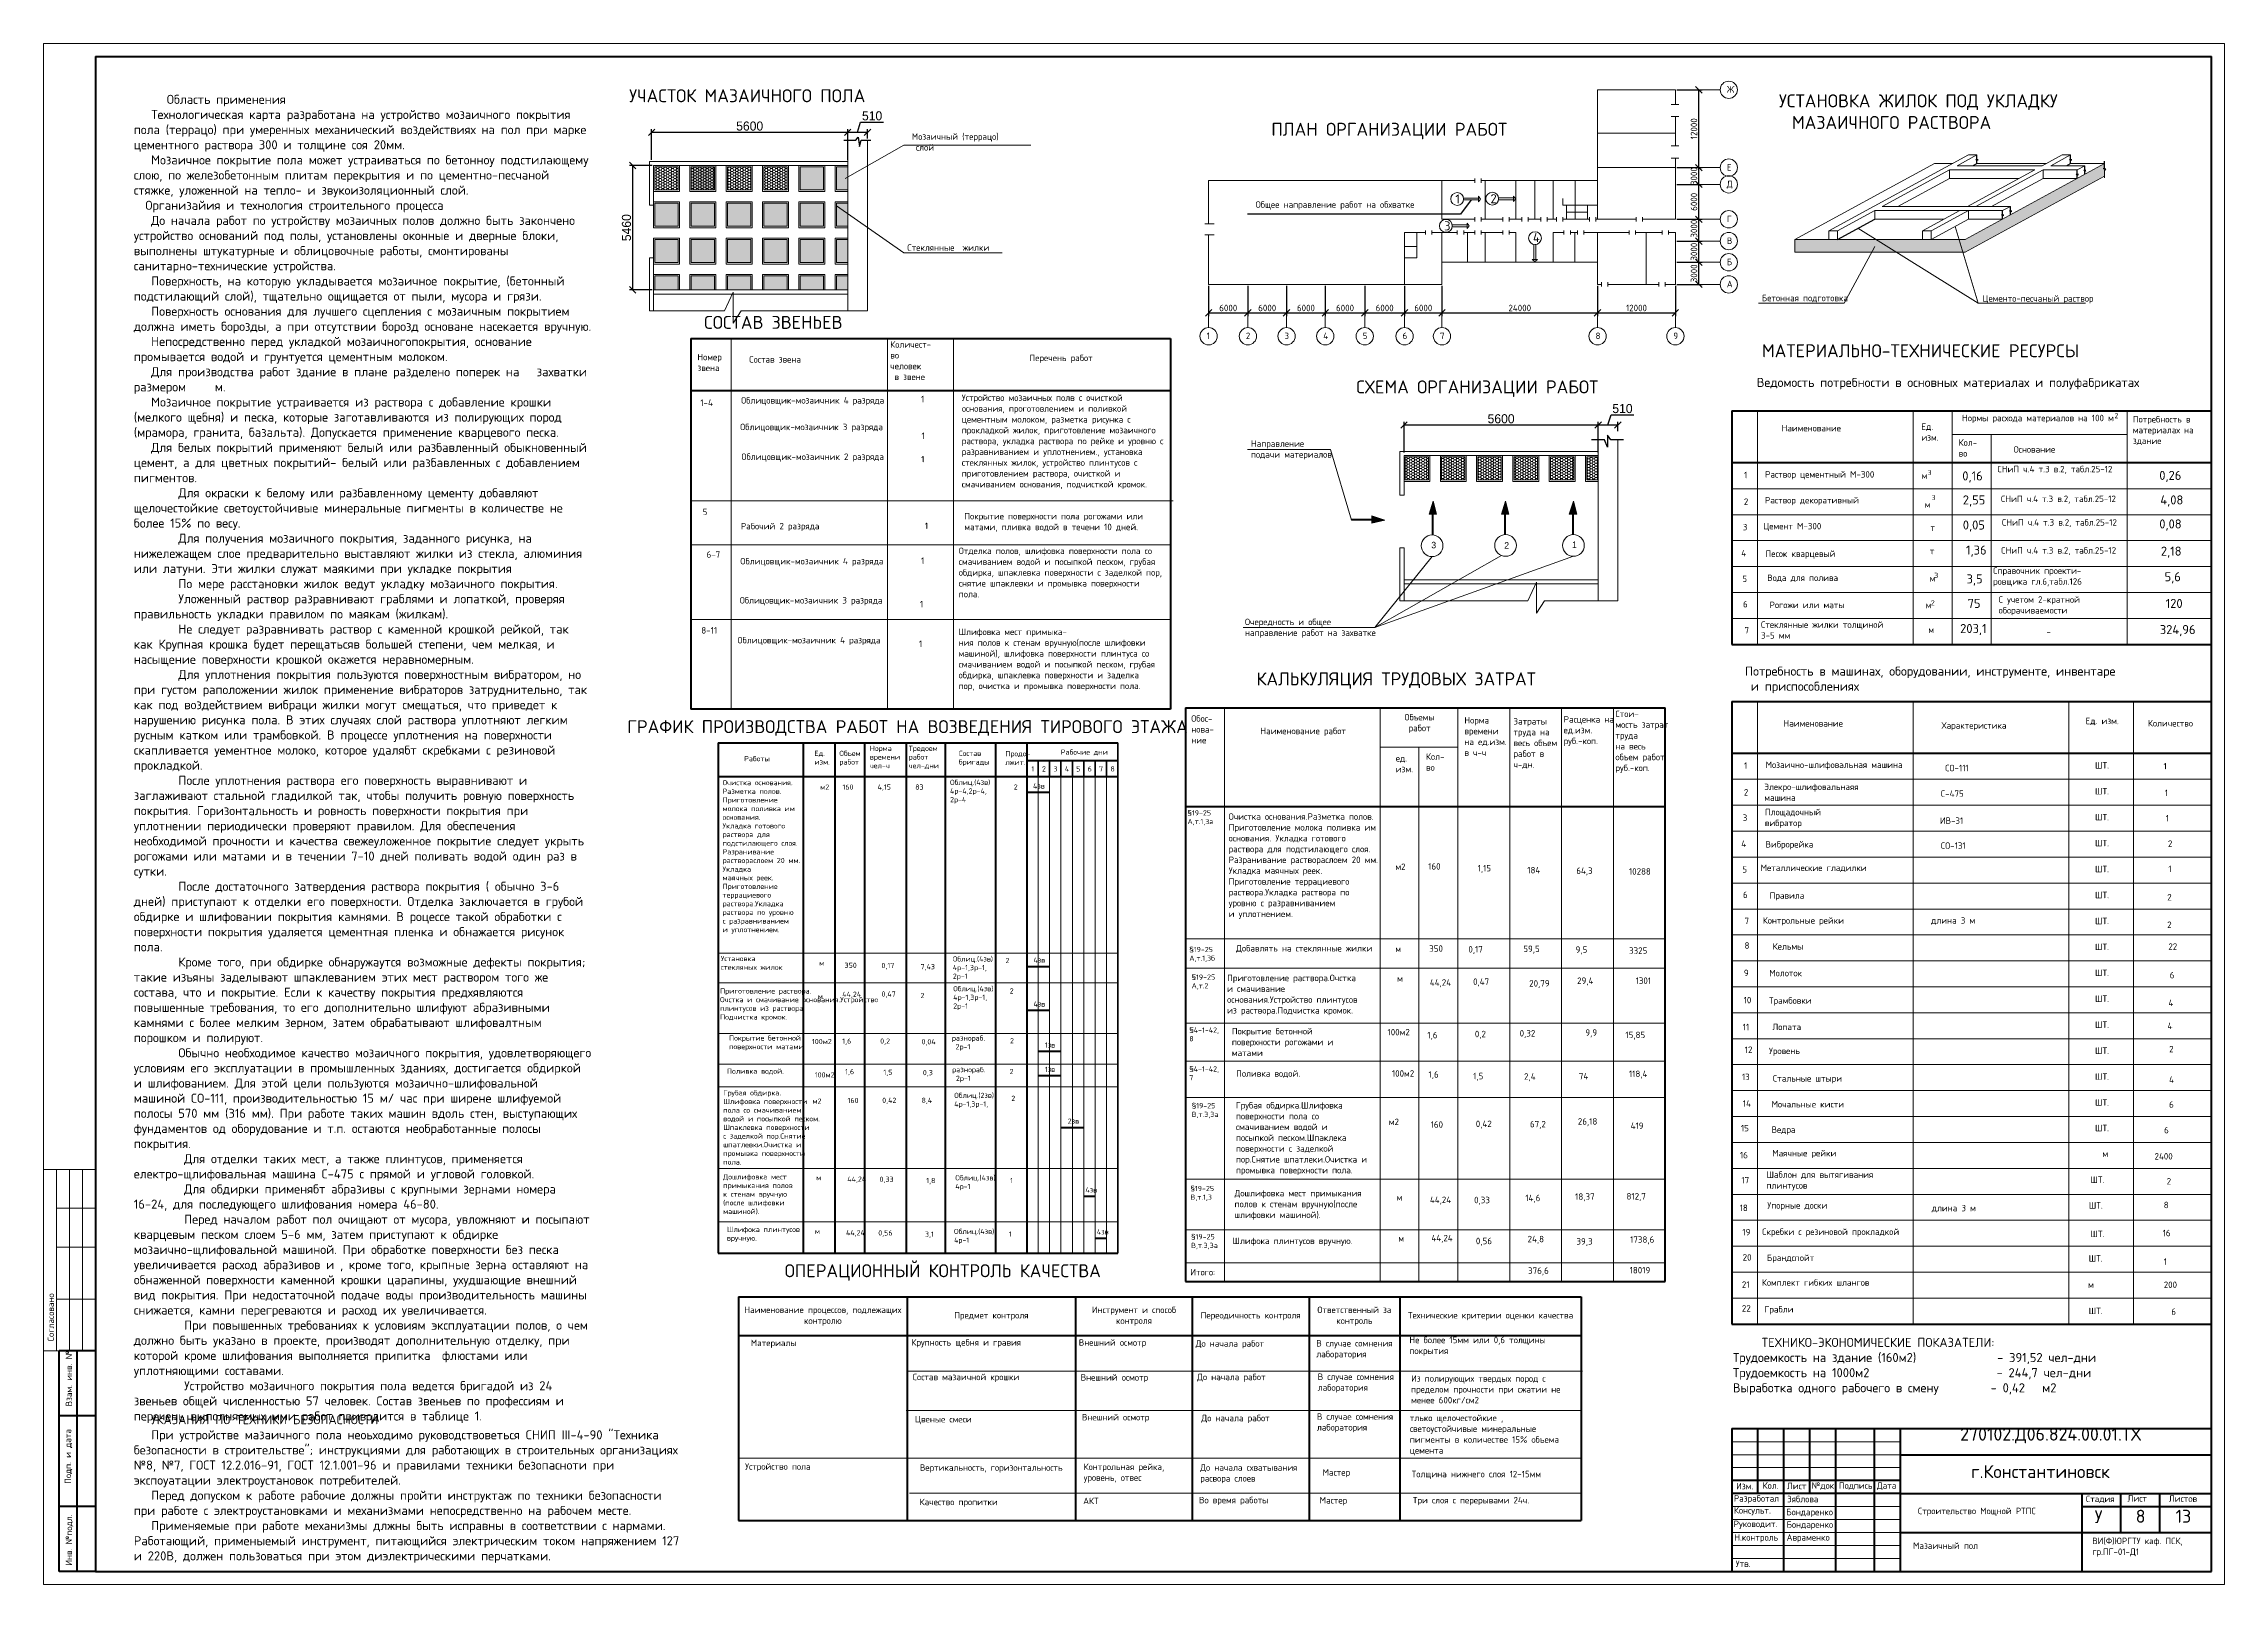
# Model space of a CAD drawing. Header units: millimetres. Extents: x 68 to 909, y 49 to 643.
import ezdxf

# ---------------------------------------------------------------- set-up
doc = ezdxf.new("R2010")
doc.units = ezdxf.units.MM
for name, color, linetype, lineweight in [('нормальная', 7, 'Continuous', 20), ('Основная', 7, 'Continuous', 40), ('средняя', 7, 'Continuous', 35), ('Толстая', 7, 'Continuous', 53), ('Тонкая', 7, 'Continuous', 15)]:
    doc.layers.add(name, color=color, linetype=linetype, lineweight=lineweight)
doc.styles.add('style1', font='isocpeur.ttf')
doc.dimstyles.new('ISO-25', dxfattribs={"dimtxt": 2.5, "dimasz": 2.5, "dimexe": 1.25, "dimexo": 0.625, "dimtad": 1, "dimtxsty": 'Standard', "dimcen": 2.5, "dimadec": 0, "dimazin": 0, "dimtfac": 1, "dimtmove": 0, "dimatfit": 3, "dimfxl": 0, "dimarcsym": 0})
pattern_1 = [(0, (-741.77695, -549.97884), (0.9525, 0.549926), [0.635, -1.27]), (120, (-741.77695, -549.97884), (-0.95249989, 0.5499262), [0.635, -1.27]), (60, (-741.77695, -549.97884), (1.1e-07, 1.0998522), [-1.27, 0.635])]
pattern_2 = [(0, (-452.39913, -661.7626), (0.9525, 0.549926), [0.635, -1.27]), (120, (-452.39913, -661.7626), (-0.95249989, 0.5499262), [0.635, -1.27]), (60, (-452.39913, -661.7626), (1.1e-07, 1.0998522), [-1.27, 0.635])]

msp = doc.modelspace()

# ---------------------------------------------------------------- texts
at = {"lineweight": 20, "attachment_point": 1, "style": 'style1'}
for s, insert, char_height, width in [('\\pi10.5,t10.5,318.5,339.5;{\\fISOCPEUR|b0|i0|c204|p34; Область применения\\P\\pi0,t10.5;   Технологическая карта разработана на устройство мозаичного покрытия пола (террацо) при умеренных механический воздействиях на пол при марке цементного раствора 300 и толщине соя 20мм.\\P   Мозаичное покрытие пола может устраиваться по бетонноу подстилающему слою, по железобетонным плитам перекрытия и по цементно-песчаной стяжке, уложенной на тепло- и звукоизоляционный слой.\\P  Организайия и технология строительного процесса\\P   До начала работ по устройству мозаичных полов должно быть закончено устройство оснований под полы, установлены оконные и дверные блоки, выполнены штукатурные и облицовочные работы, смонтированы санитарно-технические устройства.\\P\\ptz;   Поверхность, на которую укладывается мозаичное покрытие, (бетонный подстилающий слой), тщательно ощищается от пыли, мусора и грязи.\\P   Поверхность основания для лучшего сцепления с мозаичным покрытием должна иметь борозды, а при отсутствии борозд основане насекается вручную.\\P   Непосредственно перед укладкой мозаичногопокрытия, основание промывается водой и грунтуется цементным молоком.\\P   Для производства работ здание в плане разделено поперек на   захватки размером     м.\\P   Мозаичное покрытие устраивается из раствора с добавление крошки (мелкого щебня) и песка, которые заготавливаются из полирующих пород (мрамора, гранита, базальта). Допускается применение кварцевого песка.\\P   Для белых покрытий применяют белый или разбавленный обыкновенный цемент, а для цветных покрытий- белый или разбавленных с добавлением пигментов.\\P   Для окраски к белому или разбавленному цементу добавляют щелочестойкие светоустойчивые минеральные пигменты в количестве не более 15}% {\\fISOCPEUR|b0|i0|c204|p34;по весу.\\P   Для получения мозаичного покрытия, заданного рисунка, на нижележащем слое предварительно выставляют жилки из стекла, алюминия или латуни. Эти жилки служат маякими при укладке покрытия\\P   По мере расстановки жилок ведут укладку мозаичного покрытия.\\P   Уложенный раствор разравнивают граблями и лопаткой, проверяя правильность укладки правилом по маякам (жилкам).\\P   Не следует разравнивать раствор с каменной крошкой рейкой, так как Крупная крошка будет перещатьсяв большей степени, чем мелкая, и насыщение поверхности крошкой окажется неравномерным.\\P   Для уплотнения покрытия пользуются поверхностным вибратором, но при густом раположении жилок применение вибраторов затруднительно, так как под воздействием вибраци жилки могут смещаться, что приведет к нарушению рисунка пола. В этих случаях слой раствора уплотняют легким русным катком или трамбовкой. В процессе уплотнения на поверхности скапливается уементное молоко, которое удалябт скребками с резиновой прокладкой.\\P   После уплотнения раствора его поверхность выравнивают и заглаживают стальной гладилкой так, чтобы получить ровную поверхность покрытия. Горизонтальность и ровность поверхности покрытия при уплотнении периодически проверяют правилом. Для обеспечения необходимой прочности и качества свежеуложенное покрытие следует укрыть рогожами или матами и в течении 7-10 дней поливать водой один раз в сутки.\\P   После достаточного затвердения раствора покрытия ( обычно 3-6 дней) приступают к отделки его поверхности. Отделка заключается в грубой обдирке и шлифовании покрытия камнями. В роцессе такой обработки с поверхности покрытия удаляется цементная пленка и обнажается рисунок пола.\\P   Кроме того, при обдирке обнаружаутся возможные дефекты покрытия};{\\fISOCPEUR|b0|i0|c204|p34; такие изъяны заделывают шпаклеванием этих мест раствором того же состава, что и покрытие. Если к качеству покрытия предхявляются повышенные требования, то его дополнительно шлифуют абразивными камнями с более мелким зерном, затем обрабатывают шлифовалтным порошком и полируют.\\P   Обычно необходимое качество мозаичного покрытия, удовлетворяющего условиям его эксплуатации в промышленных зданиях, достигается обдиркой и шлифованием. Для этой цели пользуются мозаично-шлифовальной машиной СО-111, производительностью 15 м}/{\\fISOCPEUR|b0|i0|c204|p34; час при ширене шлифуемой полосы 570 мм (316 мм). При работе таких машин вдоль стен, выступающих фундаментов од оборудование и т.п. остаются необработанные полосы покрытия.\\P    Для отделки таких мест, а также плинтусов, применяется електро-щлифовальная машина С-475 с прямой и угловой головкой.\\P    Для обдирки применябт абразивы с крупными зернами номера 16-24, для последующего шлифования номера 46-80.\\P    Перед началом работ пол очищают от мусора, увложняют и посыпают кварцевым песком слоем 5-6 мм, затем приступают к обдирке мозаично-щлифовальной машиной. При обработке поверхности без песка увеличивается расход абразивов и , кроме того, крыпные зерна оставляют на обнаженной поверхности каменной крошки царапины, ухудшающие внешний вид покрытия. При недостаточной подаче воды производительность машины снижается, камни перегреваются и расход их увеличивается.\\P    При повышенных требованиях к условиям эксплуатации полов, о чем должно быть указано в проекте, производят дополнительную отделку, при которой кроме шлифования выполняется припитка  флюстами или уплотняющими составами.\\P    Устройство мозаичного покрытия пола ведется бригадой из 24 звеньев общей численностью 57 человек. Состав звеньев по профессиям и перечень выполняемых ими работ приводится в таблице 1. }', (102.312, 623.411), 3.5, 176.69048), ('\\pi-5,l10;{\\fISOCPEUR|b0|i0|c204|p34;УЧАСТОК МАЗАИЧНОГО ПОЛА}', (288.355, 625.551), 5, 160.44444), ('\\pi-5,l10;{\\fISOCPEUR|b0|i0|c204|p34;УСТАНОВКА ЖИЛОК ПОД УКЛАДКУ   МАЗАИЧНОГО РАСТВОРА}', (731.757, 623.583), 5, 160.44444), ('{\\fISOCPEUR|b0|i0|c204|p34;МАТЕРИАЛЬНО-ТЕХНИЧЕСКИЕ РЕСУРСЫ}', (730.191, 527.244), 5, 160.44444), ('\\pi-5,l10;{\\fISOCPEUR|b0|i0|c204|p34;СХЕМА ОРГАНИЗАЦИИ РАБОТ}', (568.72, 513.298), 5, 160.44444), ('{\\fISOCPEUR|b0|i0|c204|p34;Ведомость потребности в основных материалах и полуфабрикатах}', (728.219, 514.278), 3.5, 162.9), ('{\\fISOCPEUR|b0|i0|c204|p34;Устройство мозаичных полв с очисткой основания, проготовлением и поливкой цементным молоком, разметка рисунка с прокладкой жилок, приготовление мозаичного раствора, укладка раствора по рейке и уровню с разравниванием и уплотнением., установка стеклянных жилок, устройство плинтусов с приготовлением раствора, очисткой и смачиванием основания, подчисткой кромок.}', (421.615, 507.889), 2.5, 79.26667), ('{\\fISOCPEUR|b0|i0|c204|p34;Ед.\\Pизм.}', (791.672, 496.747), 2.5, 5.18221), ('{\\fISOCPEUR|b0|i0|c204|p34;Нормы расхода материалов на 100 м}', (807.355, 500.065), 2.5, 66.48246), ('{\\fISOCPEUR|b0|i0|c204|p34;2}', (866.13, 500.705), 2, 35.17578), ('{\\fISOCPEUR|b0|i0|c204|p34;Потребность в материалах на здание}', (873.222, 499.581), 2.5, 30), ('{\\fISOCPEUR|b0|i0|c204|p34;Направление подачи материалов}', (533.12, 490.188), 2.5, 32.4587), ('{\\fISOCPEUR|b0|i0|c204|p34;Наименование}', (737.741, 496.146), 2.5, 35.17578), ('{\\fISOCPEUR|b0|i0|c204|p34;Кол-\\Pво}', (806.044, 490.595), 2.5, 35.17578), ('{\\fISOCPEUR|b0|i0|c204|p34;Основание}', (827.235, 487.969), 2.5, 35.17578), ('{\\fISOCPEUR|b0|i0|c204|p34;СНиП ч.4 т.3 в.2, табл.25-12}', (821.007, 480.362), 2.5, 46.09877), ('{\\fISOCPEUR|b0|i0|c204|p34;1}', (723.32, 478.085), 2.5, 6.49151), ('{\\fISOCPEUR|b0|i0|c204|p34;Раствор цементный М-300}', (731.391, 478.339), 2.5, 53.17222), ('{\\fISOCPEUR|b0|i0|c204|p34;м}', (791.784, 477.834), 2.5, 35.17578), ('{\\fISOCPEUR|b0|i0|c204|p34;3}', (794.051, 478.794), 2, 35.17578), ('{\\fISOCPEUR|b0|i0|c204|p34;2}', (723.228, 467.81), 2.5, 6.49151), ('{\\fISOCPEUR|b0|i0|c204|p34;Раствор декоративный}', (731.345, 468.376), 2.5, 71.92222), ('{\\fISOCPEUR|b0|i0|c204|p34;м}', (792.966, 466.706), 2.5, 35.17578), ('{\\fISOCPEUR|b0|i0|c204|p34;СНиП ч.4 т.3 в.2, табл.25-12}', (822.378, 468.906), 2.5, 46.09877), ('{\\fISOCPEUR|b0|i0|c204|p34;3}', (722.782, 457.992), 2.5, 6.49151), ('{\\fISOCPEUR|b0|i0|c204|p34;Цемент М-300}', (730.638, 458.372), 2.5, 35.17578), ('{\\fISOCPEUR|b0|i0|c204|p34;т}', (795.181, 457.735), 2.5, 35.17578), ('{\\fISOCPEUR|b0|i0|c204|p34;СНиП ч.4 т.3 в.2, табл.25-12}', (822.756, 459.809), 2.5, 46.09877), ('{\\fISOCPEUR|b0|i0|c204|p34;4}', (722.229, 447.968), 2.5, 6.49151), ('{\\fISOCPEUR|b0|i0|c204|p34;Песок кварцевый}', (731.565, 447.746), 2.5, 66.66667), ('{\\fISOCPEUR|b0|i0|c204|p34;т}', (794.948, 448.765), 2.5, 35.17578), ('{\\fISOCPEUR|b0|i0|c204|p34;СНиП ч.4 т.3 в.2, табл.25-12}', (822.451, 449.03), 2.5, 46.09877), ('{\\fISOCPEUR|b0|i0|c204|p34;5}', (722.636, 438.066), 2.5, 6.49151), ('{\\fISOCPEUR|b0|i0|c204|p34;Вода для полива}', (732.217, 438.462), 2.5, 42.37745), ('{\\fISOCPEUR|b0|i0|c204|p34;м}', (794.893, 438.228), 2.5, 35.17578), ('{\\fISOCPEUR|b0|i0|c204|p34;3}', (796.616, 439.148), 2, 35.17578), ('{\\fISOCPEUR|b0|i0|c204|p34;Справочник проекти-\\Pровщика гл.6,табл.126}', (819.352, 441.208), 2.5, 48.82812), ('{\\fISOCPEUR|b0|i0|c204|p34;С учетом 2-кратной оборачиваемости}', (821.464, 430.095), 2.5, 49.80952), ('{\\fISOCPEUR|b0|i0|c204|p34;Очередность и общее направление работ на захватке}', (530.826, 421.459), 2.5, 50.94096), ('{\\fISOCPEUR|b0|i0|c204|p34;6}', (722.877, 428.281), 2.5, 6.49151), ('{\\fISOCPEUR|b0|i0|c204|p34;Рогожи или маты}', (733.15, 428.001), 2.5, 45.30702), ('{\\fISOCPEUR|b0|i0|c204|p34;м}', (793.346, 427.954), 2.5, 35.17578), ('{\\fISOCPEUR|b0|i0|c204|p34;2}', (795.311, 428.551), 2, 35.17578), ('{\\fISOCPEUR|b0|i0|c204|p34;7}', (723.484, 418.241), 2.5, 6.49151), ('{\\fISOCPEUR|b0|i0|c204|p34;Стеклянные жилки толщиной 3-5 мм}', (729.829, 420.403), 2.5, 53.20175), ('{\\fISOCPEUR|b0|i0|c204|p34;м}', (794.378, 418.444), 2.5, 35.17578), ('\\pt49;{\\fISOCPEUR|b0|i0|c204|p34;Потребность в машинах, оборудовании, инструменте, инвентаре\\P и приспособлениях}', (723.681, 402.982), 3.5, 191), ('{\\fISOCPEUR|b0|i0|c204|p34;Обос-\\Pнова-\\Pние}', (510.114, 384.203), 2.5, 12.53788), ('{\\fISOCPEUR|b0|i0|c204|p34;Наименование работ}', (536.768, 379.411), 2.5, 43.90836), ('{\\fISOCPEUR|b0|i0|c204|p34;Объемы\\P работ}', (592.312, 384.711), 2.5, 35.17578), ('{\\fISOCPEUR|b0|i0|c204|p34;Норма времени на ед.изм. в ч-ч}', (615.444, 383.532), 2.5, 16.35965), ('{\\fISOCPEUR|b0|i0|c204|p34;Затраты труда на весь объем работ в ч-дн.}', (634.357, 383.138), 2.5, 17.67544), ('{\\fISOCPEUR|b0|i0|c204|p34;Расценка на ед.изм. руб.-коп.}', (653.713, 383.9), 2.5, 20.4386), ('{\\fISOCPEUR|b0|i0|c204|p34;Стои-\\Pмость затрат труда \\Pна весь объем работ руб.-коп.}', (673.681, 386.02), 2.5, 20.4386), ('{\\fISOCPEUR|b0|i0|c204|p34;Наименование}', (738.502, 382.338), 2.5, 35.17578), ('{\\fISOCPEUR|b0|i0|c204|p34;Характеристика}', (799.462, 381.534), 2.5, 35.17578), ('{\\fISOCPEUR|b0|i0|c204|p34;Ед. изм.}', (854.993, 383.274), 2.5, 35.17578), ('{\\fISOCPEUR|b0|i0|c204|p34;Количество}', (879.032, 382.378), 2.5, 35.17578), ('{\\fISOCPEUR|b0|i0|c204|p34;ед.\\Pизм.}', (588.975, 368.864), 2.5, 35.17578), ('{\\fISOCPEUR|b0|i0|c204|p34;Кол-\\Pво}', (600.655, 369.531), 2.5, 35.17578), ('{\\fISOCPEUR|b0|i0|c204|p34;1}', (723.32, 366.052), 2.5, 6.49151), ('{\\fISOCPEUR|b0|i0|c204|p34;Мозаично-шлифовальная машина}', (731.624, 366.377), 2.5, 53.17222), ('{\\fISOCPEUR|b0|i0|c204|p34;СО-111}', (800.844, 365.123), 2.5, 35.17578), ('{\\fISOCPEUR|b0|i0|c204|p34;ШТ.}', (858.646, 366.17), 2.5, 35.17578), ('{\\fISOCPEUR|b0|i0|c204|p34;1}', (885.055, 365.845), 2.5, 35.17578), ('{\\fISOCPEUR|b0|i0|c204|p34;\\H0.8x;Очистка основания.\\PРазметка полов.\\PПриготовление \\Pмолока поливка им\\Pоснования.\\PУкладка готового\\Pраствора для \\Pподстилающего слоя.\\PРазранивание\\Pраствораслоем 20 мм.\\PУкладка\\Pмаячных реек.\\PПриготовление\\Pтеррациевого \\Pраствора.Укладка\\Pраствора по уровню\\Pс разравниванием \\Pи уплотнением.}', (329.364, 359.249), 2.5, 57.29959), ('{\\fISOCPEUR|b0|i0|c204|p34;2}', (723.228, 355.778), 2.5, 6.49151), ('{\\fISOCPEUR|b0|i0|c204|p34;Элекро-шлифовальнаяя \\Pмашина}', (731.092, 357.865), 2.5, 71.92222), ('{\\fISOCPEUR|b0|i0|c204|p34;С-475}', (799.182, 355.271), 2.5, 35.17578), ('{\\fISOCPEUR|b0|i0|c204|p34;ШТ.}', (858.646, 356.17), 2.5, 35.17578), ('{\\fISOCPEUR|b0|i0|c204|p34;1}', (885.544, 355.559), 2.5, 35.17578), ('{\\fISOCPEUR|b0|i0|c204|p34;Очистка основания.Разметка полов.\\PПриготовление молока поливка им\\Pоснования. Укладка готового\\Pраствора для подстилающего слоя.\\PРазранивание раствораслоем 20 мм.\\PУкладка маячных реек.\\PПриготовление террациевого \\Pраствора.Укладка раствора по уровню с разравниванием \\Pи уплотнением.}', (524.534, 346.408), 2.5, 57.29959), ('{\\fISOCPEUR|b0|i0|c204|p34;3}', (722.782, 345.96), 2.5, 6.49151), ('{\\fISOCPEUR|b0|i0|c204|p34;Площадочный вибратор}', (731.31, 348.13), 2.5, 35.17578), ('{\\fISOCPEUR|b0|i0|c204|p34;ИВ-31}', (798.826, 344.824), 2.5, 35.17578), ('{\\fISOCPEUR|b0|i0|c204|p34;ШТ.}', (858.646, 346.17), 2.5, 35.17578), ('{\\fISOCPEUR|b0|i0|c204|p34;1}', (885.912, 345.762), 2.5, 35.17578), ('{\\fISOCPEUR|b0|i0|c204|p34;4}', (722.229, 335.936), 2.5, 6.49151), ('{\\fISOCPEUR|b0|i0|c204|p34;Виброрейка}', (731.565, 335.713), 2.5, 66.66667), ('{\\fISOCPEUR|b0|i0|c204|p34;СО-131}', (799.182, 335.209), 2.5, 35.17578), ('{\\fISOCPEUR|b0|i0|c204|p34;ШТ.}', (858.646, 336.17), 2.5, 35.17578), ('{\\fISOCPEUR|b0|i0|c204|p34;2}', (886.769, 335.965), 2.5, 35.17578), ('{\\fISOCPEUR|b0|i0|c204|p34;160}', (601.475, 327.209), 2.5, 10.19649), ('{\\fISOCPEUR|b0|i0|c204|p34;1,15}', (620.558, 326.507), 2.5, 10.19649), ('{\\fISOCPEUR|b0|i0|c204|p34;184}', (639.679, 325.747), 2.5, 10.19649), ('{\\fISOCPEUR|b0|i0|c204|p34;64,3}', (658.58, 325.532), 2.5, 10.19649), ('{\\fISOCPEUR|b0|i0|c204|p34;10288}', (678.901, 325.248), 2.5, 10.19649), ('{\\fISOCPEUR|b0|i0|c204|p34;5}', (722.636, 326.034), 2.5, 6.49151), ('{\\fISOCPEUR|b0|i0|c204|p34;Металлические гладилки}', (729.697, 326.642), 2.5, 62.7), ('{\\fISOCPEUR|b0|i0|c204|p34;ШТ.}', (858.646, 326.17), 2.5, 35.17578), ('{\\fISOCPEUR|b0|i0|c204|p34;1}', (886.919, 326.233), 2.5, 35.17578), ('{\\fISOCPEUR|b0|i0|c204|p34;6}', (722.877, 316.248), 2.5, 6.49151), ('{\\fISOCPEUR|b0|i0|c204|p34;Правила}', (733.15, 315.969), 2.5, 45.30702), ('{\\fISOCPEUR|b0|i0|c204|p34;ШТ.}', (858.646, 316.17), 2.5, 35.17578), ('{\\fISOCPEUR|b0|i0|c204|p34;2}', (886.486, 315.311), 2.5, 35.17578), ('{\\fISOCPEUR|b0|i0|c204|p34;7}', (723.484, 306.208), 2.5, 6.49151), ('{\\fISOCPEUR|b0|i0|c204|p34;Контрольные рейки}', (730.501, 306.357), 2.5, 53.20175), ('{\\fISOCPEUR|b0|i0|c204|p34;длина 3 м}', (795.442, 306.38), 2.5, 52.14912), ('{\\fISOCPEUR|b0|i0|c204|p34;ШТ.}', (858.646, 306.17), 2.5, 35.17578), ('{\\fISOCPEUR|b0|i0|c204|p34;2}', (886.486, 304.713), 2.5, 35.17578), ('{\\fISOCPEUR|b0|i0|c204|p34;Добавлять на стеклянные жилки}', (527.401, 295.634), 2.5, 54.40196), ('{\\fISOCPEUR|b0|i0|c204|p34;350}', (601.878, 295.508), 2.5, 10.19649), ('{\\fISOCPEUR|b0|i0|c204|p34;0,17}', (616.985, 295.232), 2.5, 10.19649), ('{\\fISOCPEUR|b0|i0|c204|p34;59,5}', (638.157, 295.41), 2.5, 10.19649), ('{\\fISOCPEUR|b0|i0|c204|p34;9,5}', (658.324, 295.107), 2.5, 10.19649), ('{\\fISOCPEUR|b0|i0|c204|p34;3325}', (678.929, 294.732), 2.5, 10.19649), ('{\\fISOCPEUR|b0|i0|c204|p34;8}', (723.469, 296.684), 2.5, 6.49151), ('{\\fISOCPEUR|b0|i0|c204|p34;Кельмы}', (734.346, 296.359), 2.5, 52.14912), ('{\\fISOCPEUR|b0|i0|c204|p34;ШТ.}', (858.646, 296.17), 2.5, 35.17578), ('{\\fISOCPEUR|b0|i0|c204|p34;22}', (886.919, 296.279), 2.5, 35.17578), ('{\\fISOCPEUR|b0|i0|c204|p34;Установка \\Pстекляных жилок}', (328.696, 291.413), 2, 54.40196), ('{\\fISOCPEUR|b0|i0|c204|p34;9}', (723.211, 286.128), 2.5, 6.49151), ('{\\fISOCPEUR|b0|i0|c204|p34;Молоток}', (733.025, 286.056), 2.5, 52.14912), ('{\\fISOCPEUR|b0|i0|c204|p34;ШТ.}', (858.646, 286.17), 2.5, 35.17578), ('{\\fISOCPEUR|b0|i0|c204|p34;Приготовление раствора.\\PОчстка и смачивание основания.Устройство \\Pплинтусов из раствора.\\PПодчистка кромок.}', (328.405, 278.914), 2, 53.18333), ('{\\fISOCPEUR|b0|i0|c204|p34;Приготовление раствора.Очстка и смачивание основания.Устройство плинтусов из раствора.Подчистка кромок.}', (523.935, 284.199), 2.5, 53.18333), ('{\\fISOCPEUR|b0|i0|c204|p34;44,24}', (602.114, 282.42), 2.5, 10.19649), ('{\\fISOCPEUR|b0|i0|c204|p34;0,47}', (618.781, 282.756), 2.5, 10.19649), ('{\\fISOCPEUR|b0|i0|c204|p34;20,79}', (640.438, 282.107), 2.5, 10.19649), ('{\\fISOCPEUR|b0|i0|c204|p34;29,4}', (658.912, 283.134), 2.5, 10.19649), ('{\\fISOCPEUR|b0|i0|c204|p34;1301}', (681.463, 283.134), 2.5, 10.19649), ('{\\fISOCPEUR|b0|i0|c204|p34;6}', (887.469, 285.274), 2.5, 35.17578), ('{\\fISOCPEUR|b0|i0|c204|p34;10}', (723.125, 275.659), 2.5, 6.49151), ('{\\fISOCPEUR|b0|i0|c204|p34;Трамбовки}', (732.893, 275.489), 2.5, 52.14912), ('{\\fISOCPEUR|b0|i0|c204|p34;ШТ.}', (858.646, 276.17), 2.5, 35.17578), ('{\\fISOCPEUR|b0|i0|c204|p34;4}', (886.958, 274.549), 2.5, 35.17578), ('{\\fISOCPEUR|b0|i0|c204|p34;Покрытие бетонной \\Pповерхности матами}', (331.867, 260.799), 2, 47.92857), ('{\\fISOCPEUR|b0|i0|c204|p34;Покрытие бетонной поверхности рогожами и матами}', (525.766, 263.661), 2.5, 47.92857), ('{\\fISOCPEUR|b0|i0|c204|p34;1,6}', (601.161, 262.162), 2.5, 10.19649), ('{\\fISOCPEUR|b0|i0|c204|p34;0,2}', (619.474, 262.582), 2.5, 10.19649), ('{\\fISOCPEUR|b0|i0|c204|p34;0,32}', (636.75, 262.852), 2.5, 10.19649), ('{\\fISOCPEUR|b0|i0|c204|p34;9,9}', (662.096, 263.128), 2.5, 10.19649), ('{\\fISOCPEUR|b0|i0|c204|p34;15,85}', (677.52, 262.225), 2.5, 10.19649), ('{\\fISOCPEUR|b0|i0|c204|p34;11}', (722.807, 265.267), 2.5, 6.49151), ('{\\fISOCPEUR|b0|i0|c204|p34;Лопата }', (734.214, 265.318), 2.5, 52.14912), ('{\\fISOCPEUR|b0|i0|c204|p34;ШТ.}', (858.646, 266.17), 2.5, 35.17578), ('{\\fISOCPEUR|b0|i0|c204|p34;4}', (886.618, 265.696), 2.5, 35.17578), ('{\\fISOCPEUR|b0|i0|c204|p34;12}', (723.563, 256.52), 2.5, 6.49151), ('{\\fISOCPEUR|b0|i0|c204|p34;Уровень}', (732.893, 256.072), 2.5, 52.14912), ('{\\fISOCPEUR|b0|i0|c204|p34;ШТ.}', (858.646, 256.17), 2.5, 35.17578), ('{\\fISOCPEUR|b0|i0|c204|p34;2}', (887.21, 256.755), 2.5, 35.17578), ('{\\fISOCPEUR|b0|i0|c204|p34;Поливка водой.}', (331.064, 248.012), 2, 48.46429), ('{\\fISOCPEUR|b0|i0|c204|p34;Поливка водой.}', (527.414, 247.351), 2.5, 48.46429), ('{\\fISOCPEUR|b0|i0|c204|p34;1,6}', (601.601, 246.985), 2.5, 10.19649), ('{\\fISOCPEUR|b0|i0|c204|p34;1,5}', (618.825, 246.365), 2.5, 10.19649), ('{\\fISOCPEUR|b0|i0|c204|p34;2,4}', (638.459, 246.183), 2.5, 10.19649), ('{\\fISOCPEUR|b0|i0|c204|p34;74}', (659.604, 246.327), 2.5, 10.19649), ('{\\fISOCPEUR|b0|i0|c204|p34;118,4}', (678.884, 247.229), 2.5, 10.19649), ('{\\fISOCPEUR|b0|i0|c204|p34;13}', (722.483, 246.045), 2.5, 6.49151), ('{\\fISOCPEUR|b0|i0|c204|p34;Стальные штыри}', (734.404, 245.477), 2.5, 52.14912), ('{\\fISOCPEUR|b0|i0|c204|p34;ШТ.}', (858.646, 246.17), 2.5, 35.17578), ('{\\fISOCPEUR|b0|i0|c204|p34;4}', (887.21, 245.001), 2.5, 35.17578), ('{\\fISOCPEUR|b0|i0|c204|p34;Грубая обдирка.\\PШлифовка поверхности\\Pпола со смачиванием \\Pводой и посыпкой песком.\\PШпаклевка поверхности \\Pс заделкой пор.Снятие \\Pшпатлевки.Очистка и \\Pпромывка поверхности \\Pпола.}', (329.611, 239.661), 2, 51.33333), ('{\\fISOCPEUR|b0|i0|c204|p34;14}', (722.807, 235.786), 2.5, 6.49151), ('{\\fISOCPEUR|b0|i0|c204|p34;Мочальные кисти}', (733.905, 235.504), 2.5, 52.14912), ('{\\fISOCPEUR|b0|i0|c204|p34;ШТ.}', (858.646, 236.17), 2.5, 35.17578), ('{\\fISOCPEUR|b0|i0|c204|p34;Грубая обдирка.Шлифовка поверхности пола со смачиванием водой и посыпкой песком.Шпаклека поверхности с заделкой пор.Снятие шпатлеки.Очистка и промывка поверхности пола.}', (527.339, 235.102), 2.5, 51.33333), ('{\\fISOCPEUR|b0|i0|c204|p34;160}', (602.427, 227.661), 2.5, 10.19649), ('{\\fISOCPEUR|b0|i0|c204|p34;0,42}', (619.832, 227.949), 2.5, 10.19649), ('{\\fISOCPEUR|b0|i0|c204|p34;67,2}', (640.715, 227.824), 2.5, 10.19649), ('{\\fISOCPEUR|b0|i0|c204|p34;26,18}', (659.185, 228.871), 2.5, 10.19649), ('{\\fISOCPEUR|b0|i0|c204|p34;419}', (679.56, 227.205), 2.5, 10.19649), ('{\\fISOCPEUR|b0|i0|c204|p34;6}', (887.21, 235.384), 2.5, 35.17578), ('{\\fISOCPEUR|b0|i0|c204|p34;15}', (722.079, 226.267), 2.5, 6.49151), ('{\\fISOCPEUR|b0|i0|c204|p34;Ведра}', (733.905, 225.697), 2.5, 52.14912), ('{\\fISOCPEUR|b0|i0|c204|p34;ШТ.}', (858.646, 226.326), 2.5, 35.17578), ('{\\fISOCPEUR|b0|i0|c204|p34;6}', (885.272, 225.524), 2.5, 35.17578), ('{\\fISOCPEUR|b0|i0|c204|p34;16}', (721.698, 215.872), 2.5, 6.49151), ('{\\fISOCPEUR|b0|i0|c204|p34;Маячные рейки}', (734.157, 216.639), 2.5, 52.14912), ('{\\fISOCPEUR|b0|i0|c204|p34;м}', (861.5, 216.413), 2.5, 52.14912), ('{\\fISOCPEUR|b0|i0|c204|p34;2400}', (881.589, 215.43), 2.5, 35.17578), ('{\\fISOCPEUR|b0|i0|c204|p34;Дошлифовка мест \\Pпримыкания полов \\Pк стенам вручную\\P(после шлифовки \\Pмашиной).}', (329.558, 207.274), 2, 56.68333), ('{\\fISOCPEUR|b0|i0|c204|p34;17}', (722.27, 206.241), 2.5, 6.49151), ('{\\fISOCPEUR|b0|i0|c204|p34;Шаблон для вытягивания плинтусов}', (731.931, 208.353), 2.5, 52.14912), ('{\\fISOCPEUR|b0|i0|c204|p34;ШТ.}', (856.864, 206.4), 2.5, 35.17578), ('{\\fISOCPEUR|b0|i0|c204|p34;2}', (886.276, 205.817), 2.5, 35.17578), ('{\\fISOCPEUR|b0|i0|c204|p34;Дошлифовка мест примыкания полов к стенам вручную(после шлифовки машиной).}', (526.792, 201.199), 2.5, 56.68333), ('{\\fISOCPEUR|b0|i0|c204|p34;44,24}', (602.14, 198.641), 2.5, 10.19649), ('{\\fISOCPEUR|b0|i0|c204|p34;0,33}', (619.19, 198.577), 2.5, 10.19649), ('{\\fISOCPEUR|b0|i0|c204|p34;14,6}', (638.939, 199.358), 2.5, 10.19649), ('{\\fISOCPEUR|b0|i0|c204|p34;18,37}', (658.146, 199.897), 2.5, 10.19649), ('{\\fISOCPEUR|b0|i0|c204|p34;812,7}', (677.972, 200), 2.5, 10.19649), ('{\\fISOCPEUR|b0|i0|c204|p34;18}', (721.602, 195.56), 2.5, 6.49151), ('{\\fISOCPEUR|b0|i0|c204|p34;Упорные доски}', (732.246, 196.505), 2.5, 52.14912), ('{\\fISOCPEUR|b0|i0|c204|p34;длина 3 м}', (795.688, 195.456), 2.5, 52.14912), ('{\\fISOCPEUR|b0|i0|c204|p34;ШТ.}', (856.236, 196.506), 2.5, 35.17578), ('{\\fISOCPEUR|b0|i0|c204|p34;8}', (885.135, 196.67), 2.5, 35.17578), ('{\\fISOCPEUR|b0|i0|c204|p34;Шлифока плинтусов \\Pвручную.}', (331.009, 186.991), 2, 59.18056), ('{\\fISOCPEUR|b0|i0|c204|p34;19}', (722.652, 186.215), 2.5, 6.49151), ('{\\fISOCPEUR|b0|i0|c204|p34;Скребки с резиновой прокладкой}', (730.264, 186.344), 2.5, 52.14912), ('{\\fISOCPEUR|b0|i0|c204|p34;ШТ.}', (856.864, 185.513), 2.5, 35.17578), ('{\\fISOCPEUR|b0|i0|c204|p34;16}', (884.711, 185.847), 2.5, 35.17578), ('{\\fISOCPEUR|b0|i0|c204|p34;Шлифока плинтусов вручную.}', (525.979, 182.836), 2.5, 59.18056), ('{\\fISOCPEUR|b0|i0|c204|p34;44,24}', (602.725, 183.9), 2.5, 10.19649), ('{\\fISOCPEUR|b0|i0|c204|p34;0,56}', (619.868, 182.782), 2.5, 10.19649), ('{\\fISOCPEUR|b0|i0|c204|p34;24,8}', (639.816, 183.52), 2.5, 10.19649), ('{\\fISOCPEUR|b0|i0|c204|p34;39,3}', (658.664, 182.643), 2.5, 10.19649), ('{\\fISOCPEUR|b0|i0|c204|p34;1738,6}', (679.342, 183.336), 2.5, 10.19649), ('\\pt10;{\\fISOCPEUR|b0|i0|c204|p34;Итого}:', (509.755, 170.755), 2.5, 15.85556), ('{\\fISOCPEUR|b0|i0|c204|p34;376,6}', (640.001, 171.341), 2.5, 10.19649), ('{\\fISOCPEUR|b0|i0|c204|p34;18019}', (679.157, 171.526), 2.5, 10.19649), ('{\\fISOCPEUR|b0|i0|c204|p34;20}', (722.747, 176.465), 2.5, 6.49151), ('{\\fISOCPEUR|b0|i0|c204|p34;Брандспойт}', (732.122, 176.295), 2.5, 52.14912), ('{\\fISOCPEUR|b0|i0|c204|p34;ШТ.}', (856.21, 176.066), 2.5, 35.17578), ('{\\fISOCPEUR|b0|i0|c204|p34;1}', (885.135, 174.812), 2.5, 35.17578), ('{\\fISOCPEUR|b0|i0|c204|p34;21}', (722.447, 165.955), 2.5, 6.49151), ('{\\fISOCPEUR|b0|i0|c204|p34;Комплект гибких шлангов}', (730.157, 166.775), 2.5, 61.47778), ('{\\fISOCPEUR|b0|i0|c204|p34;м}', (855.977, 165.921), 2.5, 52.14912), ('{\\fISOCPEUR|b0|i0|c204|p34;200}', (885.135, 165.899), 2.5, 35.17578), ('{\\fISOCPEUR|b0|i0|c204|p34;22}', (722.447, 156.797), 2.5, 6.49151), ('{\\fISOCPEUR|b0|i0|c204|p34;Грабли}', (731.183, 156.457), 2.5, 52.14912), ('{\\fISOCPEUR|b0|i0|c204|p34;ШТ.}', (856.21, 155.819), 2.5, 35.17578), ('{\\fISOCPEUR|b0|i0|c204|p34;6}', (888.032, 155.554), 2.5, 35.17578)]:
    msp.add_mtext(s, dxfattribs=dict(at, insert=insert, char_height=char_height, width=width))
at = {"lineweight": 20, "attachment_point": 1}
for s, insert, char_height, width in [('{\\Ftxt.shx|c204;1}', (405.89, 507.378), 2.5, 20.25022), ('{\\Ftxt.shx|c204;1}', (406.108, 493.204), 2.5, 20.25022), ('{\\Ftxt.shx|c204;1}', (405.923, 484.174), 2.5, 20.25022), ('{\\Ftxt.shx|c204;3}', (795.578, 469.161), 2, 35.17578), ('{\\Ftxt.shx|c204;1}', (407.336, 458.498), 2.5, 20.25022), ('3', (602.677, 451.069), 2.5, 4.11172), ('2', (630.819, 450.936), 2.5, 4.11172), ('1', (656.979, 451.216), 2.5, 4.11172), ('{\\Ftxt.shx|c204;1}', (405.917, 445.072), 2.5, 20.25022), ('{\\Ftxt.shx|c204;  1}', (401.155, 428.298), 2.5, 20.25022), ('{\\Ftxt.shx|c204;1}', (405.064, 413.038), 2.5, 20.25022), ('{\\Ftxt.shx|c204;-}', (839.891, 417.567), 2.5, 46.09877)]:
    msp.add_mtext(s, dxfattribs=dict(at, insert=insert, char_height=char_height, width=width))
at = {"attachment_point": 1, "style": 'style1'}
for s, insert, char_height, width in [('{\\fISOCPEUR|b0|i0|c204|p34;0,16}', (807.44, 478.239), 3.5, 15), ('{\\fISOCPEUR|b0|i0|c204|p34;0,26}', (883.413, 478.445), 3.5, 15), ('{\\fISOCPEUR|b0|i0|c204|p34;2,55}', (807.646, 468.982), 3.5, 15), ('{\\fISOCPEUR|b0|i0|c204|p34;4,08}', (883.825, 468.982), 3.5, 15), ('{\\fISOCPEUR|b0|i0|c204|p34;0,05}', (807.646, 459.314), 3.5, 15), ('{\\fISOCPEUR|b0|i0|c204|p34;0,08}', (883.413, 459.726), 3.5, 15), ('{\\fISOCPEUR|b0|i0|c204|p34;1,36}', (808.881, 449.646), 3.5, 15), ('{\\fISOCPEUR|b0|i0|c204|p34;2,18}', (884.03, 449.235), 3.5, 15), ('{\\fISOCPEUR|b0|i0|c204|p34;3,5}', (809.087, 438.538), 3.5, 15), ('{\\fISOCPEUR|b0|i0|c204|p34;5,6}', (885.472, 439.361), 3.5, 15), ('{\\fISOCPEUR|b0|i0|c204|p34;75}', (809.499, 429.076), 3.5, 15), ('{\\fISOCPEUR|b0|i0|c204|p34;120}', (885.883, 429.076), 3.5, 15), ('{\\fISOCPEUR|b0|i0|c204|p34;203,1}', (806.616, 419.408), 3.5, 15), ('{\\fISOCPEUR|b0|i0|c204|p34;324,96}', (883.619, 418.996), 3.5, 15), ('{\\fISOCPEUR|b0|i0|c204|p34;м2}', (588.845, 327.063), 2.5, 15), ('{\\fISOCPEUR|b0|i0|c204|p34;м}', (588.835, 295.384), 2.5, 15), ('{\\fISOCPEUR|b0|i0|c204|p34;м}', (589.517, 283.965), 2.5, 15), ('{\\fISOCPEUR|b0|i0|c204|p34;100м2}', (585.794, 263.301), 2.5, 15), ('{\\fISOCPEUR|b0|i0|c204|p34;100м2}', (587.497, 247.366), 2.5, 15), ('{\\fISOCPEUR|b0|i0|c204|p34;м2}', (586.297, 228.713), 2.5, 15), ('{\\fISOCPEUR|b0|i0|c204|p34;м}', (589.288, 199.597), 2.5, 15), ('{\\fISOCPEUR|b0|i0|c204|p34;м}', (589.991, 183.803), 2.5, 15), ('{\\fISOCPEUR|b0|i0|c204|p34;     ТЕХНИКО-ЭКОНОМИЧЕСКИЕ ПОКАЗАТЕЛИ:\\PТрудоемкость на здание (160м2)              - 391,52 чел-дни\\PТрудоемкость на 1000м2                      - 244,7 чел-дни\\PВыработка одного рабочего в смену         - 0,42   м2}', (718.971, 144.183), 3.5, 167.97123)]:
    msp.add_mtext(s, dxfattribs=dict(at, insert=insert, char_height=char_height, width=width))
at = {"layer": 'нормальная', "lineweight": 25, "char_height": 2, "attachment_point": 1, "style": 'style1'}
for s, insert, width in [('{\\fISOCPEUR|b0|i0|c204|p34;\\C0;§19-25 А,т.1,3а}', (508.667, 347.572), 12.51667), ('{\\fISOCPEUR|b0|i0|c204|p34;\\C0;§19-25 А,т.1,3б}', (509.365, 294.894), 12.51667), ('{\\fISOCPEUR|b0|i0|c204|p34;\\C0;§19-25 А,т.2}', (510.239, 284.272), 12.51667), ('{\\fISOCPEUR|b0|i0|c204|p34;\\C0;§4-1-42,\\P8}', (509.359, 263.848), 8.38222), ('{\\fISOCPEUR|b0|i0|c204|p34;\\C0;§4-1-42,\\P7}', (509.356, 248.846), 12.51667), ('{\\fISOCPEUR|b0|i0|c204|p34;\\C0;§19-25 В,т.3,3а}', (510.313, 234.68), 12.51667), ('{\\fISOCPEUR|b0|i0|c204|p34;\\C0;§19-25 В,т.1,3}', (509.816, 202.761), 12.51667), ('{\\fISOCPEUR|b0|i0|c204|p34;\\C0;§19-25 В,т.3,3а}', (510.062, 184.162), 12.51667)]:
    msp.add_mtext(s, dxfattribs=dict(at, insert=insert, width=width))
at = {"layer": 'Основная', "char_height": 2.5, "attachment_point": 1, "style": 'style1'}
for s, insert, width in [('{\\fISOCPEUR|b0|i0|c204|p34;1-4}', (320.784, 505.959), 8.8983), ('{\\fISOCPEUR|b0|i0|c204|p34;5}', (321.692, 463.866), 8.8983), ('{\\fISOCPEUR|b0|i0|c204|p34;6-7}', (323.177, 447.441), 5.99273), ('{\\fISOCPEUR|b0|i0|c204|p34;8-11}', (321.17, 418.195), 6.71912)]:
    msp.add_mtext(s, dxfattribs=dict(at, insert=insert, width=width))
at = {"layer": 'средняя', "attachment_point": 1, "style": 'style1'}
for s, insert, char_height, width in [('{\\fISOCPEUR|b0|i0|c204|p34;\\H1.667x;СОСТАВ ЗВЕНЬЕВ}', (322.248, 538.182), 3, 189.46537), ('{\\fISOCPEUR|b0|i0|c204|p34;ГРАФИК ПРОИЗВОДСТВА РАБОТ НА ВОЗВЕДЕНИЯ ТИРОВОГО ЭТАЖА}', (292.617, 382.315), 5, 216.27841)]:
    msp.add_mtext(s, dxfattribs=dict(at, insert=insert, char_height=char_height, width=width))
at = {"layer": 'Толстая', "char_height": 2.5, "width": 30.95121, "attachment_point": 1, "rotation": 90, "style": 'style1'}
for s, insert in [('{\\fISOCPEUR|b0|i0|c204|p34;Согласовано}', (69.064, 142.868)), ('{\\fISOCPEUR|b0|i0|c204|p34;Взам. инв. №}', (76.031, 117.758)), ('{\\fISOCPEUR|b0|i0|c204|p34;Подп. и дата}', (75.653, 87.877)), ('{\\fISOCPEUR|b0|i0|c204|p34;Инв. №подл.}', (76.031, 56.357))]:
    msp.add_mtext(s, dxfattribs=dict(at, insert=insert))
at = {"layer": 'Тонкая', "style": 'style1'}
for s, insert, char_height, width, attachment_point in [('{\\fISOCPEUR|b0|i0|c204|p34;Ж}', (716.639, 626.726), 2.5, 4.0728, 1), ('{\\fISOCPEUR|b0|i0|c204|p34;ПЛАН ОРГАНИЗАЦИИ РАБОТ}', (540.977, 612.624), 5, 123.6272, 1), ('{\\fISOCPEUR|b0|i0|c204|p34;Д}', (716.639, 590.282), 2.5, 4.0728, 1), ('{\\fISOCPEUR|b0|i0|c204|p34;Е}', (716.639, 596.726), 2.5, 4.0728, 1), ('{\\fISOCPEUR|b0|i0|c204|p34;1}', (611.987, 585.008), 3.5, 3.3623, 1), ('{\\fISOCPEUR|b0|i0|c204|p34;2}', (625.487, 585.111), 3.5, 3.3623, 1), ('{\\fISOCPEUR|b0|i0|c204|p34;3}', (607.623, 574.648), 3.5, 3.3623, 1), ('{\\fISOCPEUR|b0|i0|c204|p34;Г}', (716.639, 576.814), 2.5, 4.0728, 1), ('{\\fISOCPEUR|b0|i0|c204|p34;4}', (641.88, 570.158), 3.5, 3.3623, 1), ('{\\fISOCPEUR|b0|i0|c204|p34;В}', (716.639, 568.401), 2.5, 4.0728, 1), ('{\\fISOCPEUR|b0|i0|c204|p34;Б}', (716.639, 560.226), 2.5, 4.0728, 1), ('{\\fISOCPEUR|b0|i0|c204|p34;А}', (716.639, 551.726), 2.5, 4.0728, 1), ('{\\fISOCPEUR|b0|i0|c204|p34;1}', (516.025, 531.735), 2.5, 4.0728, 1), ('{\\fISOCPEUR|b0|i0|c204|p34;2}', (531.165, 531.735), 2.5, 4.0728, 1), ('{\\fISOCPEUR|b0|i0|c204|p34;3}', (546.075, 531.735), 2.5, 4.0728, 1), ('{\\fISOCPEUR|b0|i0|c204|p34;4}', (561.025, 531.735), 2.5, 4.0728, 1), ('{\\fISOCPEUR|b0|i0|c204|p34;5}', (576.241, 531.735), 2.5, 4.0728, 1), ('{\\fISOCPEUR|b0|i0|c204|p34;6}', (591.58, 531.735), 2.5, 4.0728, 1), ('{\\fISOCPEUR|b0|i0|c204|p34;7}', (606.025, 531.735), 2.5, 4.0728, 1), ('{\\fISOCPEUR|b0|i0|c204|p34;8}', (666.025, 531.735), 2.5, 4.0728, 1), ('{\\fISOCPEUR|b0|i0|c204|p34;9}', (696.025, 531.735), 2.5, 4.0728, 1), ('{\\fISOCPEUR|b0|i0|c204|p34;Ед.\\Pизм.}', (364.78, 370.538), 2, 12.58343, 1), ('{\\fISOCPEUR|b0|i0|c204|p34;Объем работ}', (374.406, 370.538), 2, 12.58343, 1), ('{\\fISOCPEUR|b0|i0|c204|p34;Норма времени чел-ч}', (386.133, 372.454), 2, 13.23538, 1), ('{\\fISOCPEUR|b0|i0|c204|p34;Тредоем\\Pработ\\Pчел-дни}', (401.133, 372.454), 2, 13.23538, 1), ('{\\fISOCPEUR|b0|i0|c204|p34;Состав бригады}', (420.44, 370.538), 2, 12.58343, 1), ('{\\fISOCPEUR|b0|i0|c204|p34;Продо-\\Pлжит.}', (438.412, 370.407), 2, 8.66327, 1), ('{\\fISOCPEUR|b0|i0|c204|p34;Рабочие дни}', (459.807, 371.01), 2, 24.536, 1), ('{\\fISOCPEUR|b0|i0|c204|p34;Работы}', (337.675, 368.478), 2, 12.58343, 1), ('{\\fISOCPEUR|b0|i0|c204|p34;1}', (448.413, 364.529), 2, 3.24131, 1), ('{\\fISOCPEUR|b0|i0|c204|p34;2}', (452.544, 364.529), 2, 3.24131, 1), ('{\\fISOCPEUR|b0|i0|c204|p34;3}', (456.944, 364.529), 2, 3.24131, 1), ('{\\fISOCPEUR|b0|i0|c204|p34;4}', (461.344, 364.529), 2, 3.24131, 1), ('{\\fISOCPEUR|b0|i0|c204|p34;5}', (465.744, 364.529), 2, 3.24131, 1), ('{\\fISOCPEUR|b0|i0|c204|p34;6}', (470.144, 364.529), 2, 3.24131, 1), ('{\\fISOCPEUR|b0|i0|c204|p34;7}', (474.544, 364.529), 2, 3.24131, 1), ('{\\fISOCPEUR|b0|i0|c204|p34;8}', (478.944, 364.529), 2, 3.24131, 1), ('{\\fISOCPEUR|b0|i0|c204|p34;м2} ', (367.035, 357.511), 2, 11.00911, 1), ('{\\fISOCPEUR|b0|i0|c204|p34;160}', (375.596, 357.511), 2, 11.00911, 1), ('4,15 ', (389.131, 357.541), 2, 11.00911, 1), ('{\\fISOCPEUR|b0|i0|c204|p34;83}', (403.647, 357.541), 2, 11.00911, 1), ('{\\fISOCPEUR|b0|i0|c204|p34;Облиц.(4зв)\\P4р-4,2р-4,\\P2р-4}', (417.093, 359.361), 2, 20.01067, 1), ('{\\fISOCPEUR|b0|i0|c204|p34;2}', (441.638, 357.541), 2, 11.00911, 1), ('{\\fISOCPEUR|b0|i0|c204|p34;4зв}', (449.073, 357.944), 2, 9.60667, 1), ('{\\fISOCPEUR|b0|i0|c204|p34;м}', (366.65, 289.675), 2, 11.00911, 1), ('{\\fISOCPEUR|b0|i0|c204|p34;350}', (376.409, 288.798), 2, 11.00911, 1), ('{\\fISOCPEUR|b0|i0|c204|p34;0,17}', (390.643, 288.715), 2, 11.00911, 1), ('{\\fISOCPEUR|b0|i0|c204|p34;7,43}', (405.709, 288.299), 2, 11.00911, 1), ('{\\fISOCPEUR|b0|i0|c204|p34;Облиц.(4зв)\\P4р-1,3р-1,\\P2р-1}', (418.157, 291.266), 2, 20.01067, 1), ('{\\fISOCPEUR|b0|i0|c204|p34;2}', (438.49, 290.657), 2, 11.00911, 1), ('{\\fISOCPEUR|b0|i0|c204|p34;4зв}', (449.244, 290.794), 2, 9.60667, 1), ('{\\fISOCPEUR|b0|i0|c204|p34;44,24}', (375.508, 277.65), 2, 11.00911, 1), ('{\\fISOCPEUR|b0|i0|c204|p34;0,47}', (390.643, 277.764), 2, 11.00911, 1), ('{\\fISOCPEUR|b0|i0|c204|p34;Облиц.(4зв)\\P4р-1,3р-1,\\P2р-1}', (418.301, 279.799), 2, 20.01067, 1), ('{\\fISOCPEUR|b0|i0|c204|p34;2}', (440.088, 278.927), 2, 11.00911, 1), ('{\\fISOCPEUR|b0|i0|c204|p34;м} ', (366.102, 276.899), 2, 11.00911, 1), ('{\\fISOCPEUR|b0|i0|c204|p34;2}', (405.709, 277.165), 2, 11.00911, 1), ('{\\fISOCPEUR|b0|i0|c204|p34;4зв}', (449.244, 273.866), 2, 9.60667, 1), ('{\\fISOCPEUR|b0|i0|c204|p34;разнораб.\\P 2р-1}', (417.799, 260.756), 2, 20.01067, 1), ('{\\fISOCPEUR|b0|i0|c204|p34;100м2} ', (363.816, 259.422), 2, 11.00911, 1), ('{\\fISOCPEUR|b0|i0|c204|p34;1,6}', (375.508, 259.577), 2, 11.00911, 1), ('{\\fISOCPEUR|b0|i0|c204|p34;0,2}', (390.141, 259.597), 2, 11.00911, 1), ('{\\fISOCPEUR|b0|i0|c204|p34;0,04}', (406.067, 259.347), 2, 11.00911, 1), ('{\\fISOCPEUR|b0|i0|c204|p34;2}', (440.213, 259.758), 2, 11.00911, 1), ('{\\fISOCPEUR|b0|i0|c204|p34;1зв}', (453.644, 258.065), 2, 9.60667, 1), ('{\\fISOCPEUR|b0|i0|c204|p34;100м2} ', (364.914, 246.579), 2, 11.00911, 1), ('{\\fISOCPEUR|b0|i0|c204|p34;1,6}', (376.614, 247.833), 2, 11.00911, 1), ('{\\fISOCPEUR|b0|i0|c204|p34;1,5}', (391.386, 247.577), 2, 11.00911, 1), ('{\\fISOCPEUR|b0|i0|c204|p34;0,3}', (406.597, 247.439), 2, 11.00911, 1), ('{\\fISOCPEUR|b0|i0|c204|p34;разнораб.\\P 2р-1}', (417.937, 248.598), 2, 20.01067, 1), ('{\\fISOCPEUR|b0|i0|c204|p34;2}', (440.063, 247.853), 2, 11.00911, 1), ('{\\fISOCPEUR|b0|i0|c204|p34;1зв}', (453.644, 248.687), 2, 9.60667, 1), ('{\\fISOCPEUR|b0|i0|c204|p34;м2} ', (364.033, 236.462), 2, 11.00911, 1), ('{\\fISOCPEUR|b0|i0|c204|p34;160}', (377.542, 236.711), 2, 11.00911, 1), ('{\\fISOCPEUR|b0|i0|c204|p34;0,42}', (390.922, 236.764), 2, 11.00911, 1), ('{\\fISOCPEUR|b0|i0|c204|p34;8,4}', (406.075, 236.764), 2, 11.00911, 1), ('{\\fISOCPEUR|b0|i0|c204|p34;Облиц.(2зв)\\P4р-1,3р-1,}', (418.691, 238.674), 2, 20.01067, 1), ('{\\fISOCPEUR|b0|i0|c204|p34;2}', (440.733, 237.552), 2, 11.00911, 1), ('{\\fISOCPEUR|b0|i0|c204|p34;2зв}', (462.444, 228.733), 2, 9.60667, 1), ('{\\fISOCPEUR|b0|i0|c204|p34;м} ', (365.474, 206.963), 2, 11.00911, 1), ('{\\fISOCPEUR|b0|i0|c204|p34;44,24}', (377.454, 206.39), 2, 11.00911, 1), ('{\\fISOCPEUR|b0|i0|c204|p34;0,33}', (389.894, 206.325), 2, 11.00911, 1), ('{\\fISOCPEUR|b0|i0|c204|p34;1,8}', (407.901, 205.839), 2, 11.00911, 1), ('{\\fISOCPEUR|b0|i0|c204|p34;Облиц.(4зв)\\P4р-1}', (419.123, 206.894), 2, 20.01067, 1), ('{\\fISOCPEUR|b0|i0|c204|p34;1}', (440.229, 205.839), 2, 11.00911, 1), ('{\\fISOCPEUR|b0|i0|c204|p34;4зв}', (469.29, 202.221), 2, 9.60667, 1), ('{\\fISOCPEUR|b0|i0|c204|p34;м} ', (364.984, 186.283), 2, 11.00911, 1), ('{\\fISOCPEUR|b0|i0|c204|p34;44,24}', (376.964, 185.71), 2, 11.00911, 1), ('{\\fISOCPEUR|b0|i0|c204|p34;0,56}', (389.404, 185.645), 2, 11.00911, 1), ('{\\fISOCPEUR|b0|i0|c204|p34;3,1}', (407.411, 185.159), 2, 11.00911, 1), ('{\\fISOCPEUR|b0|i0|c204|p34;Облиц.(4зв)\\P4р-1}', (418.633, 186.215), 2, 20.01067, 1), ('{\\fISOCPEUR|b0|i0|c204|p34;1}', (439.739, 185.159), 2, 11.00911, 1), ('{\\fISOCPEUR|b0|i0|c204|p34;4зв}', (473.69, 186.064), 2, 9.60667, 1), ('{\\fISOCPEUR|b0|i0|c204|p34;ОПЕРАЦИОННЫЙ КОНТРОЛЬ КАЧЕСТВА}', (353.313, 172.561), 5, 296.2047, 1), ('{\\fISOCPEUR|b0|i0|c204|p34;Наименование процессов, подлежащих контролю}', (368.018, 152.56), 2.5, 65, 5), ('{\\fISOCPEUR|b0|i0|c204|p34;Предмет контроля}', (433.018, 152.56), 2.5, 65, 5), ('{\\fISOCPEUR|b0|i0|c204|p34;Инструмент и способ контроля}', (488.018, 152.56), 2.5, 45, 5), ('{\\fISOCPEUR|b0|i0|c204|p34;Переодичность контроля}', (533.018, 152.56), 2.5, 45, 5), ('{\\fISOCPEUR|b0|i0|c204|p34;Ответственный за контроль}', (573.018, 152.56), 2.5, 35, 5), ('{\\fISOCPEUR|b0|i0|c204|p34;Технические критерии оценки качества}', (625.518, 152.56), 2.5, 70, 5), ('{\\fISOCPEUR|b0|i0|c204|p34;Материалы}', (340.245, 143.486), 2.5, 65, 1), ('{\\fISOCPEUR|b0|i0|c204|p34;Крупность щебня и гравия}', (402.19, 143.697), 2.5, 65, 1), ('{\\fISOCPEUR|b0|i0|c204|p34;Внешний осмотр}', (466.734, 143.639), 2.5, 45, 1), ('{\\fISOCPEUR|b0|i0|c204|p34;До начала работ}', (511.803, 143.263), 2.5, 45, 1), ('{\\fISOCPEUR|b0|i0|c204|p34;В случае сомнения лаборатория}', (558.324, 143.347), 2.5, 31.3992, 1), ('{\\fISOCPEUR|b0|i0|c204|p34;Не более 15мм или 0,6 толщины покрытия}', (594.235, 144.624), 2.5, 62.6137, 1), ('{\\fISOCPEUR|b0|i0|c204|p34;Состав мазаичной крошки}', (402.673, 130.356), 2.5, 55.5552, 1), ('{\\fISOCPEUR|b0|i0|c204|p34;Внешний осмотр}', (467.471, 130.186), 2.5, 45, 1), ('{\\fISOCPEUR|b0|i0|c204|p34;До начала работ}', (512.357, 130.363), 2.5, 45, 1), ('{\\fISOCPEUR|b0|i0|c204|p34;В случае сомнения лаборатория}', (558.877, 130.447), 2.5, 31.3992, 1), ('{\\fISOCPEUR|b0|i0|c204|p34;Из полирующих твердых пород с пределом прочности при сжатии не менее 600кг/см2}', (594.889, 129.763), 2.5, 62.6137, 1), ('{\\fISOCPEUR|b0|i0|c204|p34;\\H1.4x;   УКАЗАНИЯ ПО ТЕХНИКИ БЕЗОПАСНОСТИ\\P   При устройстве мазаичного пола неоьходимо руководствоветься СНИП \\fISOCPEUR|b0|i0|c0|p34;III\\fISOCPEUR|b0|i0|c204|p34;-4-90 \\fISOCPEUR|b0|i0|c0|p34;"\\fISOCPEUR|b0|i0|c204|p34;Техника безопасности в строительстве\\fISOCPEUR|b0|i0|c0|p34;"\\fISOCPEUR|b0|i0|c204|p34;; инструкциями для работающих в строительных организациях №8, №7, ГОСТ 12.2.016-91, ГОСТ 12.1.001-96 и правилами техники безопасноти при экспоуатации электроустановок потребителей.\\P   Перед допуском к работе рабочие должны пройти инструктаж по техники безопасности при работе с электроустановками и механизмами непосредственно на рабочем месте.\\P   Применяемые при работе механизмы длжны быть исправны в соответствии с нармами. Работающий, применыемый инструмент, питающийся электрическим током напряжением 127 и 220В, должен пользоваться при этом диэлектрическими перчатками.}', (102.312, 114.395), 2.5, 211.95384, 1), ('{\\fISOCPEUR|b0|i0|c204|p34;Цвеные смеси}', (403.573, 114.064), 2.5, 56.3581, 1), ('{\\fISOCPEUR|b0|i0|c204|p34;Внешний осмотр}', (467.962, 114.835), 2.5, 45, 1), ('{\\fISOCPEUR|b0|i0|c204|p34;До начала работ}', (513.991, 114.522), 2.5, 45, 1), ('{\\fISOCPEUR|b0|i0|c204|p34;В случае сомнения лаборатория}', (558.55, 115.096), 2.5, 31.3992, 1), ('{\\fISOCPEUR|b0|i0|c204|p34;тлько щелочестойкие , светоустойчивые минеральные пигменты в количестве 15% объема цемента}', (594.399, 114.575), 2.5, 62.6137, 1), ('{\\fISOCPEUR|b0|i0|c204|p34;Устройство пола}', (338.063, 95.848), 2.5, 52.1198, 1), ('{\\fISOCPEUR|b0|i0|c204|p34;Вертикальность, горизонтальность }', (405.458, 95.416), 2.5, 56.3316, 1), ('{\\fISOCPEUR|b0|i0|c204|p34;Контрольная рейка, уровень, отвес}', (468.614, 95.72), 2.5, 38.5819, 1), ('{\\fISOCPEUR|b0|i0|c204|p34;До начала схватывания расвора слоев}', (513.562, 95.44), 2.5, 39.6494, 1), ('{\\fISOCPEUR|b0|i0|c204|p34;Мастер}', (560.75, 93.567), 2.5, 26.0466, 1), ('{\\fISOCPEUR|b0|i0|c204|p34;Толщина нижнего слоя 12-15мм}', (595.123, 92.927), 2.5, 59.3521, 1), ('{\\fISOCPEUR|b0|i0|c204|p34;Качество пропитки}', (405.364, 82.172), 2.5, 55.1058, 1), ('{\\fISOCPEUR|b0|i0|c204|p34;АКТ}', (468.436, 82.575), 2.5, 38.5819, 1), ('{\\fISOCPEUR|b0|i0|c204|p34;Во время работы}', (513.113, 82.89), 2.5, 39.6494, 1), ('{\\fISOCPEUR|b0|i0|c204|p34;Мастер}', (559.628, 82.81), 2.5, 26.0466, 1), ('{\\fISOCPEUR|b0|i0|c204|p34;Три слоя с перерывами 24ч.}', (595.571, 82.842), 2.5, 59.3521, 1)]:
    msp.add_mtext(s, dxfattribs=dict(at, insert=insert, char_height=char_height, width=width, attachment_point=attachment_point))
at = {"layer": 'Тонкая', "color": 0, "ltscale": 2, "char_height": 2.5, "attachment_point": 1, "style": 'style1'}
for s, insert, width in [('{\\fISOCPEUR|b0|i0|c204|p34;Мозаичный (террацо) \\P} {\\fISOCPEUR|b0|i0|c204|p34;слой}', (402.345, 608.563), 70.43216), ('{\\fISOCPEUR|b0|i0|c204|p34;Общее направление работ на обхватке}', (534.934, 582.337), 70.43216), ('{\\fISOCPEUR|b0|i0|c204|p34;Стеклянные  жилки}', (400.606, 565.76), 70.43216), ('{\\fISOCPEUR|b0|i0|c204|p34;Бетонная подготовка}', (730.151, 546.328), 46.23996), ('{\\fISOCPEUR|b0|i0|c204|p34;Номер\\Pзвена}', (319.657, 523.551), 70.43216), ('{\\fISOCPEUR|b0|i0|c204|p34;Состав звена}', (339.651, 522.663), 70.43216), ('{\\fISOCPEUR|b0|i0|c204|p34;Количест-\\Pво \\Pчеловек\\P в звене}', (394.043, 528.42), 26.39103), ('{\\fISOCPEUR|b0|i0|c204|p34;Перечень работ}', (447.732, 523.238), 70.43216), ('{\\fISOCPEUR|b0|i0|c204|p34;Облицовщик-мозаичник 4 разряда}', (336.51, 506.86), 55.07143), ('{\\fISOCPEUR|b0|i0|c204|p34;Облицовщик-мозаичник 3 разряда}', (336.158, 496.618), 55.07143), ('{\\fISOCPEUR|b0|i0|c204|p34;Облицовщик-мозаичник 2 разряда}', (336.627, 485.137), 55.07143), ('{\\fISOCPEUR|b0|i0|c204|p34;Рабочий 2 разряда}', (336.418, 458.378), 55.07143), ('{\\fISOCPEUR|b0|i0|c204|p34;Покрытие поверхности пола рогожами или матами, пливка водой в течени 10 дней.}', (422.601, 462.222), 70.4697), ('{\\fISOCPEUR|b0|i0|c204|p34;Отделка полов, шлифовка поверхности пола со смачиванием водой и посыпкой песком, грубая обдирка, шпаклевка поверхности с заделкой пор, снятие шпаклевки и промывка поверхности пола.}', (420.438, 448.843), 78.2381), ('{\\fISOCPEUR|b0|i0|c204|p34;Облицовщик-мозаичник 4 разряда}', (336.222, 444.853), 55.07143), ('{\\fISOCPEUR|b0|i0|c204|p34;Облицовщик-мозаичник 3 разряда}', (335.988, 429.781), 55.07143), ('{\\fISOCPEUR|b0|i0|c204|p34;Облицовщик-мозаичник 4 разряда}', (335.119, 414.419), 55.07143), ('\\pt70;{\\fISOCPEUR|b0|i0|c204|p34;Шлифовка мест примыка-\\Pния полов к стенам вручную(после шлифовки машиной), шлифовка поверхности плинтуса со смачиванием водой и посыпкой песком, грубая обдирка, шпаклевка поверхности и заделка пор, очистка и промывка поверхности пола.}', (420.366, 417.628), 76.66667)]:
    msp.add_mtext(s, dxfattribs=dict(at, insert=insert, width=width))
at = {"layer": 'Тонкая', "color": 0, "insert": (815.197, 546.17), "char_height": 2.5, "width": 40.85271, "attachment_point": 1, "style": 'style1'}
msp.add_mtext('{\\fISOCPEUR|b0|i0|c204|p34;Цементо-песчаный раствор}', dxfattribs=at)
at = {"layer": 'Тонкая', "lineweight": 25, "insert": (535.269, 400.739), "char_height": 5, "width": 210.84502, "attachment_point": 1, "style": 'style1'}
msp.add_mtext('{\\fISOCPEUR|b0|i0|c204|p34;КАЛЬКУЛЯЦИЯ ТРУДОВЫХ ЗАТРАТ}', dxfattribs=at)
at = {"layer": 'Тонкая', "color": 250, "attachment_point": 1, "style": 'style1'}
for s, insert, char_height, width in [('{\\fISOCPEUR|b0|i0|c204|p34;\\H0.7143x;270102.Д06.824.00.01.ТХ}', (806.631, 109.556), 7, 120), ('{\\fISOCPEUR|b0|i0|c204|p34;\\H2x;г.Константиновск}', (810.873, 95.139), 2.5, 120), ('{\\fISOCPEUR|b0|i0|c204|p34;Изм.}', (720.257, 88.283), 2.5, 10), ('{\\fISOCPEUR|b0|i0|c204|p34;Кол.}', (730.47, 88.5), 2.5, 10), ('{\\fISOCPEUR|b0|i0|c204|p34;Лист}', (739.823, 88.338), 2.5, 10), ('{\\fISOCPEUR|b0|i0|c204|p34;№док.}', (749.337, 88.5), 2.5, 10), ('{\\fISOCPEUR|b0|i0|c204|p34;Подпись}', (759.823, 88.5), 2.5, 14.19069), ('{\\fISOCPEUR|b0|i0|c204|p34;Дата}', (774.499, 88.5), 2.5, 10), ('{\\fISOCPEUR|b0|i0|c204|p34;Разработал}', (719.339, 83.539), 2.5, 20), ('{\\fISOCPEUR|b0|i0|c204|p34;Консульт.}', (719.388, 78.932), 2.5, 20), ('{\\fISOCPEUR|b0|i0|c204|p34;Бондаренко}', (739.604, 78.287), 2.5, 20), ('{\\fISOCPEUR|b0|i0|c204|p34;Зяблова}', (739.926, 83.287), 2.5, 20), ('{\\fISOCPEUR|b0|i0|c204|p34;Строительство Мощной РТПС}', (790.346, 78.706), 2.5, 70), ('{\\fISOCPEUR|b0|i0|c204|p34;Стадия}', (855.117, 83.353), 2.5, 15), ('{\\fISOCPEUR|b0|i0|c204|p34;У}', (858.52, 77.744), 5, 15), ('{\\fISOCPEUR|b0|i0|c204|p34;Лист}', (871.177, 83.553), 2.5, 15), ('{\\fISOCPEUR|b0|i0|c204|p34;8}', (874.335, 77.904), 5, 15), ('{\\fISOCPEUR|b0|i0|c204|p34;Листов}', (887.123, 83.456), 2.5, 20), ('{\\fISOCPEUR|b0|i0|c204|p34;13}', (889.711, 77.911), 5, 20), ('{\\fISOCPEUR|b0|i0|c204|p34;Руководит.}', (719.281, 73.717), 2.5, 20), ('{\\fISOCPEUR|b0|i0|c204|p34;Н.контроль}', (719.496, 68.502), 2.5, 20), ('{\\fISOCPEUR|b0|i0|c204|p34;Авраменко}', (739.711, 68.505), 2.5, 20), ('{\\fISOCPEUR|b0|i0|c204|p34;Бондаренко}', (739.716, 73.46), 2.5, 20), ('{\\fISOCPEUR|b0|i0|c204|p34;ВИ(Ф)ЮРГТУ каф. ПСК,\\Pгр.ПГ-01-Д1}', (857.561, 67.151), 2.5, 49.00655), ('{\\fISOCPEUR|b0|i0|c204|p34;Мазаичный пол}', (788.465, 65.306), 2.5, 70), ('{\\fISOCPEUR|b0|i0|c204|p34;Утв.}', (720.053, 58.343), 2.5, 20)]:
    msp.add_mtext(s, dxfattribs=dict(at, insert=insert, char_height=char_height, width=width))

# ---------------------------------------------------------------- blocks, each defined once
blk = doc.blocks.new('_Oblique')
at = {"color": 0, "linetype": 'ByBlock', "lineweight": -2}
blk.add_line((-0.5, -0.5), (0.5, 0.5), dxfattribs=at)
blk = doc.blocks.new('*D2')
at = {"color": 0, "lineweight": -2}
for p, q in [((302.01, 598.35), (302.01, 610.23)), ((302.01, 608.98), (377.63, 608.98)), ((377.63, 598.35), (377.63, 610.23))]:
    blk.add_line(p, q, dxfattribs=at)
at = {"layer": 'Defpoints', "color": 0}
for p in [(377.63, 608.98), (302.01, 597.73), (377.63, 597.73)]:
    blk.add_point(p, dxfattribs=at)
at = {"color": 0, "lineweight": -2, "xscale": 2.5, "yscale": 2.5, "zscale": 2.5, "rotation": 180}
blk.add_blockref('_Oblique', (302.01, 608.98), dxfattribs=at)
at = {"color": 0, "lineweight": -2, "xscale": 2.5, "yscale": 2.5, "zscale": 2.5}
blk.add_blockref('_Oblique', (377.63, 608.98), dxfattribs=at)
at = {"color": 0, "insert": (339.82, 611.35), "char_height": 3.5, "attachment_point": 5}
blk.add_mtext('5600', dxfattribs=at)
blk = doc.blocks.new('*D3')
at = {"color": 0, "lineweight": -2}
for p, q in [((377.63, 598.35), (377.63, 610.23)), ((377.63, 608.98), (385.23, 608.98)), ((381.43, 608.98), (382.61, 612.91)), ((382.61, 612.91), (391.44, 612.91)), ((385.23, 606.53), (385.23, 610.23))]:
    blk.add_line(p, q, dxfattribs=at)
at = {"layer": 'Defpoints', "color": 0}
for p in [(385.23, 608.98), (385.23, 605.91), (377.63, 597.73)]:
    blk.add_point(p, dxfattribs=at)
at = {"color": 0, "lineweight": -2, "xscale": 2.5, "yscale": 2.5, "zscale": 2.5, "rotation": 180}
blk.add_blockref('_Oblique', (377.63, 608.98), dxfattribs=at)
at = {"color": 0, "lineweight": -2, "xscale": 2.5, "yscale": 2.5, "zscale": 2.5}
blk.add_blockref('_Oblique', (385.23, 608.98), dxfattribs=at)
at = {"color": 0, "insert": (387.03, 615.29), "char_height": 3.5, "attachment_point": 5}
blk.add_mtext('510', dxfattribs=at)
blk = doc.blocks.new('*D4')
at = {"color": 0, "lineweight": -2}
for p, q in [((302.16, 596.17), (293.44, 596.17)), ((294.69, 596.17), (294.69, 548.22)), ((302.16, 548.22), (293.44, 548.22))]:
    blk.add_line(p, q, dxfattribs=at)
at = {"layer": 'Defpoints', "color": 0}
for p in [(302.79, 596.17), (294.69, 548.22), (302.79, 548.22)]:
    blk.add_point(p, dxfattribs=at)
at = {"color": 0, "lineweight": -2, "xscale": 2.5, "yscale": 2.5, "zscale": 2.5}
for p, rotation in [((294.69, 596.17), 90), ((294.69, 548.22), 270)]:
    blk.add_blockref('_Oblique', p, dxfattribs=dict(at, rotation=rotation))
at = {"color": 0, "insert": (292.31, 572.19), "char_height": 3.5, "attachment_point": 5, "rotation": 90}
blk.add_mtext('5460', dxfattribs=at)
blk = doc.blocks.new('*D5')
at = {"color": 0, "lineweight": -2}
for p, q in [((592.17, 485.5), (592.17, 497.38)), ((667.01, 485.5), (667.01, 497.38)), ((592.17, 496.13), (667.01, 496.13))]:
    blk.add_line(p, q, dxfattribs=at)
at = {"layer": 'Defpoints', "color": 0}
for p in [(667.01, 496.13), (592.17, 484.88), (667.01, 484.88)]:
    blk.add_point(p, dxfattribs=at)
at = {"color": 0, "lineweight": -2, "xscale": 2.5, "yscale": 2.5, "zscale": 2.5, "rotation": 180}
blk.add_blockref('_Oblique', (592.17, 496.13), dxfattribs=at)
at = {"color": 0, "lineweight": -2, "xscale": 2.5, "yscale": 2.5, "zscale": 2.5}
blk.add_blockref('_Oblique', (667.01, 496.13), dxfattribs=at)
at = {"color": 0, "insert": (629.59, 498.5), "char_height": 3.5, "attachment_point": 5}
blk.add_mtext('5600', dxfattribs=at)
blk = doc.blocks.new('*D6')
at = {"color": 0, "lineweight": -2}
for p, q in [((667.01, 485.5), (667.01, 497.38)), ((670.81, 496.13), (671.99, 500.07)), ((671.99, 500.07), (680.82, 500.07)), ((674.61, 493.69), (674.61, 497.38)), ((667.01, 496.13), (674.61, 496.13))]:
    blk.add_line(p, q, dxfattribs=at)
at = {"layer": 'Defpoints', "color": 0}
for p in [(674.61, 496.13), (674.61, 493.06), (667.01, 484.88)]:
    blk.add_point(p, dxfattribs=at)
at = {"color": 0, "lineweight": -2, "xscale": 2.5, "yscale": 2.5, "zscale": 2.5, "rotation": 180}
blk.add_blockref('_Oblique', (667.01, 496.13), dxfattribs=at)
at = {"color": 0, "lineweight": -2, "xscale": 2.5, "yscale": 2.5, "zscale": 2.5}
blk.add_blockref('_Oblique', (674.61, 496.13), dxfattribs=at)
at = {"color": 0, "insert": (676.4, 502.44), "char_height": 3.5, "attachment_point": 5}
blk.add_mtext('510', dxfattribs=at)
blk = doc.blocks.new('*D7')
at = {"layer": 'Defpoints', "color": 0}
for p in [(696.8, 595.34), (696.8, 588.9), (705.85, 595.34)]:
    blk.add_point(p, dxfattribs=at)
at = {"layer": 'Тонкая', "color": 0, "lineweight": -2}
for p, q in [((697.43, 595.34), (707.1, 595.34)), ((697.43, 588.9), (707.1, 588.9)), ((705.85, 588.9), (705.85, 595.34))]:
    blk.add_line(p, q, dxfattribs=at)
at = {"layer": 'Тонкая', "color": 0, "lineweight": -2, "xscale": 2.5, "yscale": 2.5, "zscale": 2.5}
for p, rotation in [((705.85, 595.34), 90), ((705.85, 588.9), 270)]:
    blk.add_blockref('_Oblique', p, dxfattribs=dict(at, rotation=rotation))
at = {"layer": 'Тонкая', "color": 0, "insert": (703.98, 592.07), "char_height": 2.5, "attachment_point": 5, "rotation": 90, "style": 'style1'}
blk.add_mtext('3000', dxfattribs=at)
blk = doc.blocks.new('*D8')
at = {"layer": 'Defpoints', "color": 0}
for p in [(696.8, 625.34), (705.85, 625.34), (696.8, 595.34)]:
    blk.add_point(p, dxfattribs=at)
at = {"layer": 'Тонкая', "color": 0, "lineweight": -2}
for p, q in [((697.43, 625.34), (707.1, 625.34)), ((705.85, 595.34), (705.85, 625.34)), ((697.43, 595.34), (707.1, 595.34))]:
    blk.add_line(p, q, dxfattribs=at)
at = {"layer": 'Тонкая', "color": 0, "lineweight": -2, "xscale": 2.5, "yscale": 2.5, "zscale": 2.5}
for p, rotation in [((705.85, 625.34), 90), ((705.85, 595.34), 270)]:
    blk.add_blockref('_Oblique', p, dxfattribs=dict(at, rotation=rotation))
at = {"layer": 'Тонкая', "color": 0, "insert": (703.98, 610.34), "char_height": 2.5, "attachment_point": 5, "rotation": 90, "style": 'style1'}
blk.add_mtext('12000', dxfattribs=at)
blk = doc.blocks.new('*D9')
at = {"layer": 'Defpoints', "color": 0}
for p in [(696.8, 567.01), (705.85, 567.01), (696.8, 558.84)]:
    blk.add_point(p, dxfattribs=at)
at = {"layer": 'Тонкая', "color": 0, "lineweight": -2}
for p, q in [((697.43, 567.01), (707.1, 567.01)), ((705.85, 558.84), (705.85, 567.01)), ((697.43, 558.84), (707.1, 558.84))]:
    blk.add_line(p, q, dxfattribs=at)
at = {"layer": 'Тонкая', "color": 0, "lineweight": -2, "xscale": 2.5, "yscale": 2.5, "zscale": 2.5}
for p, rotation in [((705.85, 567.01), 90), ((705.85, 558.84), 270)]:
    blk.add_blockref('_Oblique', p, dxfattribs=dict(at, rotation=rotation))
at = {"layer": 'Тонкая', "color": 0, "insert": (703.98, 562.93), "char_height": 2.5, "attachment_point": 5, "rotation": 90, "style": 'style1'}
blk.add_mtext('3000', dxfattribs=at)
blk = doc.blocks.new('*D10')
at = {"layer": 'Defpoints', "color": 0}
for p in [(696.8, 575.43), (705.85, 575.43), (696.8, 567.01)]:
    blk.add_point(p, dxfattribs=at)
at = {"layer": 'Тонкая', "color": 0, "lineweight": -2}
for p, q in [((697.43, 575.43), (707.1, 575.43)), ((705.85, 567.01), (705.85, 575.43)), ((697.43, 567.01), (707.1, 567.01))]:
    blk.add_line(p, q, dxfattribs=at)
at = {"layer": 'Тонкая', "color": 0, "lineweight": -2, "xscale": 2.5, "yscale": 2.5, "zscale": 2.5}
for p, rotation in [((705.85, 575.43), 90), ((705.85, 567.01), 270)]:
    blk.add_blockref('_Oblique', p, dxfattribs=dict(at, rotation=rotation))
at = {"layer": 'Тонкая', "color": 0, "insert": (703.98, 571.8), "char_height": 2.5, "attachment_point": 5, "rotation": 90, "style": 'style1'}
blk.add_mtext('3000', dxfattribs=at)
blk = doc.blocks.new('*D11')
at = {"layer": 'Defpoints', "color": 0}
for p in [(696.8, 558.84), (705.85, 558.84), (696.8, 550.34)]:
    blk.add_point(p, dxfattribs=at)
at = {"layer": 'Тонкая', "color": 0, "lineweight": -2}
for p, q in [((697.43, 558.84), (707.1, 558.84)), ((705.85, 550.34), (705.85, 558.84)), ((697.43, 550.34), (707.1, 550.34))]:
    blk.add_line(p, q, dxfattribs=at)
at = {"layer": 'Тонкая', "color": 0, "lineweight": -2, "xscale": 2.5, "yscale": 2.5, "zscale": 2.5}
for p, rotation in [((705.85, 558.84), 90), ((705.85, 550.34), 270)]:
    blk.add_blockref('_Oblique', p, dxfattribs=dict(at, rotation=rotation))
at = {"layer": 'Тонкая', "color": 0, "insert": (703.98, 554.59), "char_height": 2.5, "attachment_point": 5, "rotation": 90, "style": 'style1'}
blk.add_mtext('3000', dxfattribs=at)
blk = doc.blocks.new('*D12')
at = {"layer": 'Defpoints', "color": 0}
for p in [(666.8, 550.34), (696.8, 550.34), (696.8, 539.36)]:
    blk.add_point(p, dxfattribs=at)
at = {"layer": 'Тонкая', "color": 0, "lineweight": -2}
for p, q in [((666.8, 549.71), (666.8, 538.11)), ((696.8, 549.71), (696.8, 538.11)), ((666.8, 539.36), (696.8, 539.36))]:
    blk.add_line(p, q, dxfattribs=at)
at = {"layer": 'Тонкая', "color": 0, "lineweight": -2, "xscale": 2.5, "yscale": 2.5, "zscale": 2.5, "rotation": 180}
blk.add_blockref('_Oblique', (666.8, 539.36), dxfattribs=at)
at = {"layer": 'Тонкая', "color": 0, "lineweight": -2, "xscale": 2.5, "yscale": 2.5, "zscale": 2.5}
blk.add_blockref('_Oblique', (696.8, 539.36), dxfattribs=at)
at = {"layer": 'Тонкая', "color": 0, "insert": (681.8, 541.23), "char_height": 2.5, "attachment_point": 5, "style": 'style1'}
blk.add_mtext('12000', dxfattribs=at)
blk = doc.blocks.new('*D13')
at = {"layer": 'Defpoints', "color": 0}
for p in [(592.36, 550.34), (606.8, 549.71), (606.8, 539.36)]:
    blk.add_point(p, dxfattribs=at)
at = {"layer": 'Тонкая', "color": 0, "lineweight": -2}
for p, q in [((592.36, 549.71), (592.36, 538.11)), ((606.8, 549.09), (606.8, 538.11)), ((592.36, 539.36), (606.8, 539.36))]:
    blk.add_line(p, q, dxfattribs=at)
at = {"layer": 'Тонкая', "color": 0, "lineweight": -2, "xscale": 2.5, "yscale": 2.5, "zscale": 2.5, "rotation": 180}
blk.add_blockref('_Oblique', (592.36, 539.36), dxfattribs=at)
at = {"layer": 'Тонкая', "color": 0, "lineweight": -2, "xscale": 2.5, "yscale": 2.5, "zscale": 2.5}
blk.add_blockref('_Oblique', (606.8, 539.36), dxfattribs=at)
at = {"layer": 'Тонкая', "color": 0, "insert": (599.58, 541.23), "char_height": 2.5, "attachment_point": 5, "style": 'style1'}
blk.add_mtext('6000', dxfattribs=at)
blk = doc.blocks.new('*D14')
at = {"layer": 'Defpoints', "color": 0}
for p in [(606.8, 550.34), (666.8, 550.34), (666.8, 539.36)]:
    blk.add_point(p, dxfattribs=at)
at = {"layer": 'Тонкая', "color": 0, "lineweight": -2}
for p, q in [((606.8, 549.71), (606.8, 538.11)), ((666.8, 549.71), (666.8, 538.11)), ((606.8, 539.36), (666.8, 539.36))]:
    blk.add_line(p, q, dxfattribs=at)
at = {"layer": 'Тонкая', "color": 0, "lineweight": -2, "xscale": 2.5, "yscale": 2.5, "zscale": 2.5, "rotation": 180}
blk.add_blockref('_Oblique', (606.8, 539.36), dxfattribs=at)
at = {"layer": 'Тонкая', "color": 0, "lineweight": -2, "xscale": 2.5, "yscale": 2.5, "zscale": 2.5}
blk.add_blockref('_Oblique', (666.8, 539.36), dxfattribs=at)
at = {"layer": 'Тонкая', "color": 0, "insert": (636.8, 541.23), "char_height": 2.5, "attachment_point": 5, "style": 'style1'}
blk.add_mtext('24000', dxfattribs=at)
blk = doc.blocks.new('*D15')
at = {"layer": 'Defpoints', "color": 0}
for p in [(696.8, 588.9), (705.85, 588.9), (696.8, 575.43)]:
    blk.add_point(p, dxfattribs=at)
at = {"layer": 'Тонкая', "color": 0, "lineweight": -2}
for p, q in [((697.43, 588.9), (707.1, 588.9)), ((705.85, 575.43), (705.85, 588.9)), ((697.43, 575.43), (707.1, 575.43))]:
    blk.add_line(p, q, dxfattribs=at)
at = {"layer": 'Тонкая', "color": 0, "lineweight": -2, "xscale": 2.5, "yscale": 2.5, "zscale": 2.5}
for p, rotation in [((705.85, 588.9), 90), ((705.85, 575.43), 270)]:
    blk.add_blockref('_Oblique', p, dxfattribs=dict(at, rotation=rotation))
at = {"layer": 'Тонкая', "color": 0, "insert": (703.98, 582.16), "char_height": 2.5, "attachment_point": 5, "rotation": 90, "style": 'style1'}
blk.add_mtext('6000', dxfattribs=at)
blk = doc.blocks.new('*D16')
at = {"layer": 'Defpoints', "color": 0}
for p in [(561.8, 550.34), (577.02, 550.34), (577.02, 539.36)]:
    blk.add_point(p, dxfattribs=at)
at = {"layer": 'Тонкая', "color": 0, "lineweight": -2}
for p, q in [((561.8, 549.71), (561.8, 538.11)), ((577.02, 549.71), (577.02, 538.11)), ((561.8, 539.36), (577.02, 539.36))]:
    blk.add_line(p, q, dxfattribs=at)
at = {"layer": 'Тонкая', "color": 0, "lineweight": -2, "xscale": 2.5, "yscale": 2.5, "zscale": 2.5, "rotation": 180}
blk.add_blockref('_Oblique', (561.8, 539.36), dxfattribs=at)
at = {"layer": 'Тонкая', "color": 0, "lineweight": -2, "xscale": 2.5, "yscale": 2.5, "zscale": 2.5}
blk.add_blockref('_Oblique', (577.02, 539.36), dxfattribs=at)
at = {"layer": 'Тонкая', "color": 0, "insert": (569.41, 541.23), "char_height": 2.5, "attachment_point": 5, "style": 'style1'}
blk.add_mtext('6000', dxfattribs=at)
blk = doc.blocks.new('*D17')
at = {"layer": 'Defpoints', "color": 0}
for p in [(531.94, 550.34), (546.85, 550.34), (546.85, 539.36)]:
    blk.add_point(p, dxfattribs=at)
at = {"layer": 'Тонкая', "color": 0, "lineweight": -2}
for p, q in [((531.94, 549.71), (531.94, 538.11)), ((546.85, 549.71), (546.85, 538.11)), ((531.94, 539.36), (546.85, 539.36))]:
    blk.add_line(p, q, dxfattribs=at)
at = {"layer": 'Тонкая', "color": 0, "lineweight": -2, "xscale": 2.5, "yscale": 2.5, "zscale": 2.5, "rotation": 180}
blk.add_blockref('_Oblique', (531.94, 539.36), dxfattribs=at)
at = {"layer": 'Тонкая', "color": 0, "lineweight": -2, "xscale": 2.5, "yscale": 2.5, "zscale": 2.5}
blk.add_blockref('_Oblique', (546.85, 539.36), dxfattribs=at)
at = {"layer": 'Тонкая', "color": 0, "insert": (539.4, 541.23), "char_height": 2.5, "attachment_point": 5, "style": 'style1'}
blk.add_mtext('6000', dxfattribs=at)
blk = doc.blocks.new('*D18')
at = {"layer": 'Defpoints', "color": 0}
for p in [(546.85, 550.34), (561.8, 550.34), (561.8, 539.36)]:
    blk.add_point(p, dxfattribs=at)
at = {"layer": 'Тонкая', "color": 0, "lineweight": -2}
for p, q in [((546.85, 549.71), (546.85, 538.11)), ((561.8, 549.71), (561.8, 538.11)), ((546.85, 539.36), (561.8, 539.36))]:
    blk.add_line(p, q, dxfattribs=at)
at = {"layer": 'Тонкая', "color": 0, "lineweight": -2, "xscale": 2.5, "yscale": 2.5, "zscale": 2.5, "rotation": 180}
blk.add_blockref('_Oblique', (546.85, 539.36), dxfattribs=at)
at = {"layer": 'Тонкая', "color": 0, "lineweight": -2, "xscale": 2.5, "yscale": 2.5, "zscale": 2.5}
blk.add_blockref('_Oblique', (561.8, 539.36), dxfattribs=at)
at = {"layer": 'Тонкая', "color": 0, "insert": (554.33, 541.23), "char_height": 2.5, "attachment_point": 5, "style": 'style1'}
blk.add_mtext('6000', dxfattribs=at)
blk = doc.blocks.new('*D19')
at = {"layer": 'Defpoints', "color": 0}
for p in [(516.8, 550.34), (531.94, 550.34), (531.94, 539.36)]:
    blk.add_point(p, dxfattribs=at)
at = {"layer": 'Тонкая', "color": 0, "lineweight": -2}
for p, q in [((516.8, 549.71), (516.8, 538.11)), ((531.94, 549.71), (531.94, 538.11)), ((516.8, 539.36), (531.94, 539.36))]:
    blk.add_line(p, q, dxfattribs=at)
at = {"layer": 'Тонкая', "color": 0, "lineweight": -2, "xscale": 2.5, "yscale": 2.5, "zscale": 2.5, "rotation": 180}
blk.add_blockref('_Oblique', (516.8, 539.36), dxfattribs=at)
at = {"layer": 'Тонкая', "color": 0, "lineweight": -2, "xscale": 2.5, "yscale": 2.5, "zscale": 2.5}
blk.add_blockref('_Oblique', (531.94, 539.36), dxfattribs=at)
at = {"layer": 'Тонкая', "color": 0, "insert": (524.37, 541.23), "char_height": 2.5, "attachment_point": 5, "style": 'style1'}
blk.add_mtext('6000', dxfattribs=at)
blk = doc.blocks.new('*D20')
at = {"layer": 'Defpoints', "color": 0}
for p in [(577.02, 550.34), (592.36, 550.34), (592.36, 539.36)]:
    blk.add_point(p, dxfattribs=at)
at = {"layer": 'Тонкая', "color": 0, "lineweight": -2}
for p, q in [((577.02, 549.71), (577.02, 538.11)), ((592.36, 549.71), (592.36, 538.11)), ((577.02, 539.36), (592.36, 539.36))]:
    blk.add_line(p, q, dxfattribs=at)
at = {"layer": 'Тонкая', "color": 0, "lineweight": -2, "xscale": 2.5, "yscale": 2.5, "zscale": 2.5, "rotation": 180}
blk.add_blockref('_Oblique', (577.02, 539.36), dxfattribs=at)
at = {"layer": 'Тонкая', "color": 0, "lineweight": -2, "xscale": 2.5, "yscale": 2.5, "zscale": 2.5}
blk.add_blockref('_Oblique', (592.36, 539.36), dxfattribs=at)
at = {"layer": 'Тонкая', "color": 0, "insert": (584.69, 541.23), "char_height": 2.5, "attachment_point": 5, "style": 'style1'}
blk.add_mtext('6000', dxfattribs=at)

# ---------------------------------------------------------------- dimensions: what is measured, and where the dimension line sits
for base, p1, p2, text, override, picture, middle in [((385.227, 608.977), (377.627, 597.726), (385.227, 605.909), '510', {"dimtxt": 3.5, "dimblk1": 'Oblique', "dimblk2": 'Oblique', "dimsah": 1, "dimtmove": 1}, '*D3', (383.233, 615.289)), ((377.627, 608.977), (302.007, 597.726), (377.627, 597.726), '5600', {"dimtxt": 3.5, "dimblk1": 'Oblique', "dimblk2": 'Oblique', "dimsah": 1}, '*D2', (339.817, 611.352)), ((674.605, 496.129), (667.005, 484.878), (674.605, 493.062), '510', {"dimtxt": 3.5, "dimblk1": 'Oblique', "dimblk2": 'Oblique', "dimsah": 1, "dimtmove": 1}, '*D6', (672.611, 502.442)), ((667.005, 496.129), (592.165, 484.878), (667.005, 484.878), '5600', {"dimtxt": 3.5, "dimblk1": 'Oblique', "dimblk2": 'Oblique', "dimsah": 1}, '*D5', (629.585, 498.504))]:
    dim = msp.add_linear_dim(base=base, p1=p1, p2=p2, text=text, dimstyle='ISO-25', override=override)
    dim.commit()
    dim.dimension.update_dxf_attribs({"geometry": picture, "text_midpoint": middle})
dim = msp.add_linear_dim(base=(294.689, 548.223), p1=(302.787, 596.166), p2=(302.787, 548.223), angle=90, text='5460', dimstyle='ISO-25', override={"dimtxt": 3.5, "dimblk1": 'Oblique', "dimblk2": 'Oblique', "dimsah": 1})
dim.commit()
dim.dimension.update_dxf_attribs({"geometry": '*D4', "text_midpoint": (292.314, 572.195)})
at = {"layer": 'Тонкая'}
for base, p1, p2, text, picture, middle in [((705.854, 625.339), (696.801, 595.339), (696.801, 625.339), '12000', '*D8', (703.979, 610.339)), ((705.854, 588.896), (696.801, 575.428), (696.801, 588.896), '6000', '*D15', (703.979, 582.162))]:
    dim = msp.add_linear_dim(base=base, p1=p1, p2=p2, angle=90, text=text, dimstyle='ISO-25', override={"dimtxsty": 'style1', "dimblk1": 'Oblique', "dimblk2": 'Oblique', "dimsah": 1, "dimtmove": 1}, dxfattribs=at)
    dim.commit()
    dim.dimension.update_dxf_attribs({"geometry": picture, "text_midpoint": middle})
for base, p1, p2, override, picture, middle in [((705.854, 595.339), (696.801, 588.896), (696.801, 595.339), {"dimtxsty": 'style1', "dimblk1": 'Oblique', "dimblk2": 'Oblique', "dimsah": 1, "dimtmove": 1}, '*D7', (705.854, 592.075)), ((705.854, 575.428), (696.801, 567.015), (696.801, 575.428), {"dimtxsty": 'style1', "dimblk1": 'Oblique', "dimblk2": 'Oblique', "dimsah": 1, "dimtmove": 1}, '*D10', (705.854, 571.796)), ((705.854, 567.015), (696.801, 558.84), (696.801, 567.015), {"dimtxsty": 'style1', "dimblk1": 'Oblique', "dimblk2": 'Oblique', "dimsah": 1, "dimtmove": 1}, '*D9', (705.854, 562.927)), ((705.854, 558.84), (696.801, 550.339), (696.801, 558.84), {"dimtxsty": 'style1', "dimblk1": 'Oblique', "dimblk2": 'Oblique', "dimsah": 1}, '*D11', (705.854, 554.59))]:
    dim = msp.add_linear_dim(base=base, p1=p1, p2=p2, angle=90, text='3000', dimstyle='ISO-25', override=override, dxfattribs=at)
    dim.commit()
    dim.dimension.update_dxf_attribs({"geometry": picture, "text_midpoint": middle, "dimtype": 160})
for base, p1, p2, text, override, picture, middle in [((531.941, 539.359), (516.801, 550.339), (531.941, 550.339), '6000', {"dimtxsty": 'style1', "dimblk1": 'Oblique', "dimblk2": 'Oblique', "dimsah": 1}, '*D19', (524.371, 541.234)), ((546.852, 539.359), (531.941, 550.339), (546.852, 550.339), '6000', {"dimtxsty": 'style1', "dimblk1": 'Oblique', "dimblk2": 'Oblique', "dimsah": 1, "dimtmove": 1}, '*D17', (539.397, 541.234)), ((561.801, 539.359), (546.852, 550.339), (561.801, 550.339), '6000', {"dimtxsty": 'style1', "dimblk1": 'Oblique', "dimblk2": 'Oblique', "dimsah": 1, "dimtmove": 1}, '*D18', (554.327, 541.234)), ((577.018, 539.359), (561.801, 550.339), (577.018, 550.339), '6000', {"dimtxsty": 'style1', "dimblk1": 'Oblique', "dimblk2": 'Oblique', "dimsah": 1, "dimtmove": 1}, '*D16', (569.41, 541.234)), ((592.357, 539.359), (577.018, 550.339), (592.357, 550.339), '6000', {"dimtxsty": 'style1', "dimblk1": 'Oblique', "dimblk2": 'Oblique', "dimsah": 1, "dimtmove": 1}, '*D20', (584.687, 541.234)), ((606.801, 539.359), (592.357, 550.339), (606.801, 549.714), '6000', {"dimtxsty": 'style1', "dimblk1": 'Oblique', "dimblk2": 'Oblique', "dimsah": 1, "dimtmove": 1}, '*D13', (599.579, 541.234)), ((666.801, 539.359), (606.801, 550.339), (666.801, 550.339), '24000', {"dimtxsty": 'style1', "dimblk1": 'Oblique', "dimblk2": 'Oblique', "dimsah": 1, "dimtmove": 1}, '*D14', (636.801, 541.234)), ((696.801, 539.359), (666.801, 550.339), (696.801, 550.339), '12000', {"dimtxsty": 'style1', "dimblk1": 'Oblique', "dimblk2": 'Oblique', "dimsah": 1, "dimtmove": 1}, '*D12', (681.801, 541.234))]:
    dim = msp.add_linear_dim(base=base, p1=p1, p2=p2, text=text, dimstyle='ISO-25', override=override, dxfattribs=at)
    dim.commit()
    dim.dimension.update_dxf_attribs({"geometry": picture, "text_midpoint": middle})

# ---------------------------------------------------------------- hatches: boundary and pattern name
at = {"lineweight": 20}
h = msp.add_hatch(dxfattribs=at)
h.set_pattern_fill('HONEY', color=256, scale=0.2, style=0)
h.set_pattern_definition(pattern_1)
h.paths.add_polyline_path([(312.275, 595.655), (303.283, 595.655), (303.283, 586.731), (312.275, 586.731)])
h = msp.add_hatch(dxfattribs=at)
h.set_pattern_fill('HONEY', color=256, scale=0.2, style=0)
h.set_pattern_definition(pattern_1)
h.paths.add_polyline_path([(326.275, 595.655), (317.283, 595.655), (317.283, 586.731), (326.275, 586.731)])
h.paths.add_polyline_path([(368.275, 595.655), (359.283, 595.655), (359.283, 586.731), (368.275, 586.731)])
h.paths.add_polyline_path([(377.627, 595.655), (373.283, 595.655), (373.283, 586.731), (377.627, 586.731)])
h.paths.add_polyline_path([(377.627, 581.655), (373.283, 581.655), (373.283, 572.731), (377.627, 572.731)])
h.paths.add_polyline_path([(377.627, 567.655), (373.283, 567.655), (373.283, 558.731), (377.627, 558.731)])
h.paths.add_polyline_path([(368.275, 567.655), (359.283, 567.655), (359.283, 558.731), (368.275, 558.731)])
h.paths.add_polyline_path([(368.275, 581.655), (359.283, 581.655), (359.283, 572.731), (368.275, 572.731)])
h.paths.add_polyline_path([(354.275, 581.655), (345.283, 581.655), (345.283, 572.731), (354.275, 572.731)])
h.paths.add_polyline_path([(354.275, 567.655), (345.283, 567.655), (345.283, 558.731), (354.275, 558.731)])
h.paths.add_polyline_path([(340.275, 567.655), (331.283, 567.655), (331.283, 558.731), (340.275, 558.731)])
h.paths.add_polyline_path([(340.275, 581.655), (331.283, 581.655), (331.283, 572.731), (340.275, 572.731)])
h.paths.add_polyline_path([(326.275, 581.655), (317.283, 581.655), (317.283, 572.731), (326.275, 572.731)])
h.paths.add_polyline_path([(326.275, 567.655), (317.283, 567.655), (317.283, 558.731), (326.275, 558.731)])
h.paths.add_polyline_path([(312.275, 567.655), (303.283, 567.655), (303.283, 558.731), (312.275, 558.731)])
h.paths.add_polyline_path([(312.275, 581.655), (303.283, 581.655), (303.283, 572.731), (312.275, 572.731)])
h.paths.add_polyline_path([(312.275, 553.655), (303.283, 553.655), (303.283, 548.166), (312.275, 548.166)])
h.paths.add_polyline_path([(326.275, 553.655), (317.283, 553.655), (317.283, 548.166), (326.275, 548.166)])
h.paths.add_polyline_path([(340.275, 553.655), (331.283, 553.655), (331.283, 548.166), (340.275, 548.166)])
h.paths.add_polyline_path([(354.275, 553.655), (345.283, 553.655), (345.283, 548.166), (354.275, 548.166)])
h.paths.add_polyline_path([(368.275, 553.655), (359.283, 553.655), (359.283, 548.166), (368.275, 548.166)])
h.paths.add_polyline_path([(377.627, 553.655), (373.283, 553.655), (373.283, 548.166), (377.627, 548.166)])
h = msp.add_hatch(dxfattribs=at)
h.set_pattern_fill('HONEY', color=256, scale=0.2, style=0)
h.set_pattern_definition(pattern_1)
h.paths.add_polyline_path([(326.275, 595.655), (317.283, 595.655), (317.283, 586.731), (326.275, 586.731)])
h = msp.add_hatch(dxfattribs=at)
h.set_pattern_fill('HONEY', color=256, scale=0.2, style=0)
h.set_pattern_definition(pattern_1)
h.paths.add_polyline_path([(340.275, 595.655), (331.283, 595.655), (331.283, 586.731), (340.275, 586.731)])
h = msp.add_hatch(dxfattribs=at)
h.set_pattern_fill('HONEY', color=256, scale=0.2, style=0)
h.set_pattern_definition(pattern_1)
h.paths.add_polyline_path([(354.275, 595.655), (345.283, 595.655), (345.283, 586.731), (354.275, 586.731)])
h = msp.add_hatch(dxfattribs=at)
h.set_pattern_fill('HONEY', color=256, scale=0.2, style=0)
h.set_pattern_definition(pattern_2)
h.paths.add_polyline_path([(601.653, 483.871), (592.661, 483.871), (592.661, 474.947), (601.653, 474.947)])
h = msp.add_hatch(dxfattribs=at)
h.set_pattern_fill('HONEY', color=256, scale=0.2, style=0)
h.set_pattern_definition(pattern_2)
h.paths.add_polyline_path([(615.653, 483.871), (606.661, 483.871), (606.661, 474.947), (615.653, 474.947)])
h = msp.add_hatch(dxfattribs=at)
h.set_pattern_fill('HONEY', color=256, scale=0.2, style=0)
h.set_pattern_definition(pattern_2)
h.paths.add_polyline_path([(629.653, 483.871), (620.661, 483.871), (620.661, 474.947), (629.653, 474.947)])
h = msp.add_hatch(dxfattribs=at)
h.set_pattern_fill('HONEY', color=256, scale=0.2, style=0)
h.set_pattern_definition(pattern_2)
h.paths.add_polyline_path([(643.653, 483.871), (634.661, 483.871), (634.661, 474.947), (643.653, 474.947)])
h = msp.add_hatch(dxfattribs=at)
h.set_pattern_fill('HONEY', color=256, scale=0.2, style=0)
h.set_pattern_definition([(0, (-410.39913, -661.7626), (0.9525, 0.549926), [0.635, -1.27]), (120, (-410.39913, -661.7626), (-0.95249989, 0.5499262), [0.635, -1.27]), (60, (-410.39913, -661.7626), (1.1e-07, 1.0998522), [-1.27, 0.635])])
h.paths.add_polyline_path([(657.653, 483.871), (648.661, 483.871), (648.661, 474.947), (657.653, 474.947)])
h = msp.add_hatch(dxfattribs=at)
h.set_pattern_fill('HONEY', color=256, scale=0.2, style=0)
h.set_pattern_definition([(0, (-3492.6784, -5333.52027), (0.9525, 0.549926), [0.635, -1.27]), (120, (-3492.6784, -5333.52027), (-0.952499886, 0.549926197), [0.635, -1.27]), (60, (-3492.6784, -5333.52027), (1.14e-07, 1.099852197), [-1.27, 0.635])])
h.paths.add_polyline_path([(667.005, 483.871), (662.661, 483.871), (662.661, 474.947), (667.005, 474.947)])
for points in [[(603.427, 466.815), (601.808, 461.78), (604.704, 461.78)], [(631.346, 466.815), (629.727, 461.78), (632.623, 461.78)], [(657.472, 466.815), (655.853, 461.78), (658.748, 461.78)], [(579.772, 459.49), (579.772, 459.864), (571.865, 459.864), (571.865, 459.49)], [(584.808, 459.49), (579.772, 461.109), (579.772, 458.214)], [(603.427, 461.78), (603.054, 461.78), (603.054, 453.872), (603.427, 453.872)], [(631.346, 461.78), (630.973, 461.78), (630.973, 453.872), (631.346, 453.872)], [(657.472, 461.78), (657.098, 461.78), (657.098, 453.872), (657.472, 453.872)]]:
    msp.add_hatch(color=256, dxfattribs=at).paths.add_polyline_path(points)
at = {"layer": 'Тонкая'}
h = msp.add_hatch(dxfattribs=at)
h.set_pattern_fill('DASH', color=0, scale=0.164129, style=0)
h.set_pattern_definition([(0, (404.5598, 748.38577), (0.52111095, 0.52111095), [0.521111, -0.521111])])
h.paths.add_polyline_path([(862.33, 592.014), (862.33, 596.938), (808.54, 567.678), (742.889, 567.678), (742.889, 562.754), (808.54, 562.754)])

# ---------------------------------------------------------------- linework, layer by layer
at = {"lineweight": 20}
for p, q in [((67.528, 643.147), (67.528, 49.147)), ((908.528, 643.147), (67.528, 643.147)), ((67.528, 643.147), (67.528, 346.147)), ((487.528, 643.147), (697.528, 643.147)), ((908.528, 49.147), (908.528, 643.147)), ((377.627, 602.166), (377.627, 605.909)), ((385.227, 605.909), (385.227, 602.166)), ((301.227, 597.726), (301.227, 588.283)), ((302.787, 597.726), (301.227, 597.726)), ((377.627, 597.726), (302.787, 597.726)), ((376.631, 591.118), (399.286, 603.977)), ((377.627, 602.166), (377.627, 594.865)), ((377.627, 602.166), (377.627, 540.084)), ((377.627, 596.166), (377.627, 597.726)), ((385.227, 602.166), (385.227, 540.084)), ((399.286, 603.977), (448.199, 603.977)), ((302.787, 580.806), (302.787, 596.166)), ((302.787, 596.166), (377.627, 596.166)), ((302.787, 596.166), (302.787, 586.166)), ((312.787, 596.166), (302.787, 596.166)), ((303.283, 595.655), (312.275, 595.655)), ((303.283, 586.731), (303.283, 595.655)), ((312.275, 595.655), (312.275, 586.731)), ((312.787, 586.166), (312.787, 596.166)), ((326.787, 596.166), (316.787, 596.166)), ((316.787, 596.166), (316.787, 586.166)), ((316.787, 586.166), (316.787, 590.023)), ((317.283, 586.731), (317.283, 595.655)), ((317.283, 595.655), (326.275, 595.655)), ((326.275, 595.655), (326.275, 586.731)), ((326.787, 586.166), (326.787, 596.166)), ((340.787, 596.166), (330.787, 596.166)), ((330.787, 596.166), (330.787, 586.166)), ((331.283, 586.731), (331.283, 595.655)), ((331.283, 595.655), (340.275, 595.655)), ((340.275, 595.655), (340.275, 586.731)), ((340.787, 586.166), (340.787, 596.166)), ((344.787, 596.166), (344.787, 586.166)), ((354.787, 596.166), (344.787, 596.166)), ((344.787, 586.166), (344.787, 590.023)), ((345.283, 595.655), (354.275, 595.655)), ((345.283, 586.731), (345.283, 595.655)), ((354.275, 595.655), (354.275, 586.731)), ((354.787, 586.166), (354.787, 596.166)), ((358.787, 596.166), (358.787, 586.166)), ((368.787, 596.166), (358.787, 596.166)), ((359.283, 595.655), (368.275, 595.655)), ((359.283, 586.731), (359.283, 595.655)), ((368.275, 595.655), (368.275, 586.731)), ((368.787, 586.166), (368.787, 596.166)), ((377.627, 596.166), (372.787, 596.166)), ((372.787, 596.166), (372.787, 586.166)), ((372.787, 586.166), (372.787, 590.023)), ((373.283, 586.731), (373.283, 595.655)), ((373.283, 595.655), (377.627, 595.655)), ((301.227, 582.806), (301.227, 588.283)), ((301.227, 580.806), (301.227, 582.806)), ((302.787, 580.806), (301.227, 580.806)), ((302.787, 586.166), (312.787, 586.166)), ((312.787, 582.166), (302.787, 582.166)), ((302.787, 582.166), (302.787, 572.166)), ((312.275, 586.731), (303.283, 586.731)), ((303.283, 572.731), (303.283, 581.655)), ((303.283, 581.655), (312.275, 581.655)), ((312.787, 582.166), (310.196, 582.166)), ((312.275, 581.655), (312.275, 572.731)), ((312.787, 572.166), (312.787, 582.166)), ((316.787, 586.166), (326.787, 586.166)), ((326.787, 582.166), (316.787, 582.166)), ((316.787, 582.166), (316.787, 572.166)), ((326.275, 586.731), (317.283, 586.731)), ((317.283, 572.731), (317.283, 581.655)), ((317.283, 581.655), (326.275, 581.655)), ((326.275, 581.655), (326.275, 572.731)), ((326.787, 572.166), (326.787, 582.166)), ((330.787, 586.166), (340.787, 586.166)), ((330.787, 582.166), (330.787, 572.166)), ((340.787, 582.166), (330.787, 582.166)), ((340.275, 586.731), (331.283, 586.731)), ((331.283, 581.655), (340.275, 581.655)), ((331.283, 572.731), (331.283, 581.655)), ((340.787, 582.166), (338.196, 582.166)), ((340.275, 581.655), (340.275, 572.731)), ((340.787, 572.166), (340.787, 582.166)), ((344.787, 586.166), (354.787, 586.166)), ((344.787, 582.166), (344.787, 572.166)), ((354.787, 582.166), (344.787, 582.166)), ((354.275, 586.731), (345.283, 586.731)), ((345.283, 581.655), (354.275, 581.655)), ((345.283, 572.731), (345.283, 581.655)), ((354.275, 581.655), (354.275, 572.731)), ((354.787, 572.166), (354.787, 582.166)), ((358.787, 586.166), (368.787, 586.166)), ((368.787, 582.166), (358.787, 582.166)), ((358.787, 582.166), (358.787, 572.166)), ((368.275, 586.731), (359.283, 586.731)), ((359.283, 572.731), (359.283, 581.655)), ((359.283, 581.655), (368.275, 581.655)), ((368.787, 582.166), (366.196, 582.166)), ((368.275, 581.655), (368.275, 572.731)), ((368.787, 572.166), (368.787, 582.166)), ((372.787, 586.166), (377.627, 586.166)), ((377.627, 582.166), (372.787, 582.166)), ((372.787, 582.166), (372.787, 572.166)), ((377.627, 586.731), (373.283, 586.731)), ((373.283, 572.731), (373.283, 581.655)), ((373.283, 581.655), (377.627, 581.655)), ((373.283, 580.67), (399.286, 562.53)), ((302.787, 572.166), (312.787, 572.166)), ((312.275, 572.731), (303.283, 572.731)), ((316.787, 572.166), (326.787, 572.166)), ((326.275, 572.731), (317.283, 572.731)), ((330.787, 572.166), (330.787, 576.078)), ((330.787, 572.166), (340.787, 572.166)), ((340.275, 572.731), (331.283, 572.731)), ((344.787, 572.166), (354.787, 572.166)), ((354.275, 572.731), (345.283, 572.731)), ((358.787, 572.166), (358.787, 577.242)), ((358.787, 572.166), (358.787, 576.078)), ((358.787, 572.166), (368.787, 572.166)), ((368.275, 572.731), (359.283, 572.731)), ((372.787, 572.166), (377.627, 572.166)), ((377.627, 572.731), (373.283, 572.731)), ((312.787, 568.166), (302.787, 568.166)), ((302.787, 568.166), (302.787, 558.166)), ((303.283, 558.731), (303.283, 567.655)), ((303.283, 567.655), (312.275, 567.655)), ((312.787, 568.166), (308.588, 568.166)), ((312.275, 567.655), (312.275, 558.731)), ((312.787, 558.166), (312.787, 568.166)), ((316.787, 568.166), (316.787, 558.166)), ((326.787, 568.166), (316.787, 568.166)), ((317.283, 567.655), (326.275, 567.655)), ((317.283, 558.731), (317.283, 567.655)), ((326.275, 567.655), (326.275, 558.731)), ((326.787, 558.166), (326.787, 568.166)), ((330.787, 568.166), (330.787, 558.166)), ((340.787, 568.166), (330.787, 568.166)), ((331.283, 567.655), (340.275, 567.655)), ((331.283, 558.731), (331.283, 567.655)), ((340.275, 567.655), (340.275, 558.731)), ((340.787, 558.166), (340.787, 568.166)), ((354.787, 568.166), (344.787, 568.166)), ((344.787, 568.166), (344.787, 558.166)), ((345.283, 558.731), (345.283, 567.655)), ((345.283, 567.655), (354.275, 567.655)), ((354.275, 567.655), (354.275, 558.731)), ((354.787, 558.166), (354.787, 568.166)), ((368.787, 568.166), (358.787, 568.166)), ((358.787, 568.166), (358.787, 558.166)), ((359.283, 558.731), (359.283, 567.655)), ((359.283, 567.655), (368.275, 567.655)), ((368.275, 567.655), (368.275, 558.731)), ((368.787, 558.166), (368.787, 568.166)), ((372.787, 568.166), (372.787, 558.166)), ((377.627, 568.166), (372.787, 568.166)), ((373.283, 567.655), (377.627, 567.655)), ((373.283, 558.731), (373.283, 567.655)), ((301.227, 560.606), (302.787, 560.606)), ((301.227, 540.084), (301.227, 560.606)), ((302.787, 560.606), (302.787, 548.166)), ((302.787, 558.166), (312.787, 558.166)), ((312.275, 558.731), (303.283, 558.731)), ((316.787, 558.166), (316.787, 562.023)), ((316.787, 558.166), (326.787, 558.166)), ((326.275, 558.731), (317.283, 558.731)), ((330.787, 558.166), (340.787, 558.166)), ((340.275, 558.731), (331.283, 558.731)), ((344.787, 558.166), (344.787, 562.023)), ((344.787, 558.166), (354.787, 558.166)), ((354.275, 558.731), (345.283, 558.731)), ((358.787, 558.166), (368.787, 558.166)), ((368.275, 558.731), (359.283, 558.731)), ((372.787, 558.166), (372.787, 562.023)), ((372.787, 558.166), (377.627, 558.166)), ((377.627, 558.731), (373.283, 558.731)), ((399.286, 562.53), (437.182, 562.53)), ((302.787, 554.166), (302.787, 544.166)), ((312.787, 554.166), (302.787, 554.166)), ((302.787, 548.166), (377.627, 548.166)), ((303.283, 553.655), (312.275, 553.655)), ((303.283, 548.166), (303.283, 553.655)), ((312.787, 554.166), (310.196, 554.166)), ((312.275, 553.655), (312.275, 548.166)), ((312.787, 548.166), (312.787, 554.166)), ((316.787, 554.166), (316.787, 548.166)), ((326.787, 554.166), (316.787, 554.166)), ((317.283, 553.655), (326.275, 553.655)), ((317.283, 548.166), (317.283, 553.655)), ((326.275, 553.655), (326.275, 548.166)), ((326.787, 548.166), (326.787, 554.166)), ((330.075, 540.084), (333.493, 547.355)), ((340.787, 554.166), (330.787, 554.166)), ((330.787, 554.166), (330.787, 548.166)), ((331.283, 548.166), (331.283, 553.655)), ((331.283, 553.655), (340.275, 553.655)), ((333.493, 547.355), (333.493, 535.392)), ((340.787, 554.166), (338.196, 554.166)), ((340.275, 553.655), (340.275, 548.166)), ((340.787, 548.166), (340.787, 554.166)), ((354.787, 554.166), (344.787, 554.166)), ((344.787, 554.166), (344.787, 548.166)), ((345.283, 548.166), (345.283, 553.655)), ((345.283, 553.655), (354.275, 553.655)), ((354.275, 553.655), (354.275, 548.166)), ((354.787, 548.166), (354.787, 554.166)), ((368.787, 554.166), (358.787, 554.166)), ((358.787, 548.166), (358.787, 554.166)), ((359.283, 553.655), (368.275, 553.655)), ((359.283, 553.655), (359.283, 548.166)), ((368.787, 554.166), (366.196, 554.166)), ((368.275, 553.655), (368.275, 548.166)), ((368.787, 548.166), (368.787, 554.166)), ((372.787, 554.166), (372.787, 548.166)), ((377.627, 554.166), (372.787, 554.166)), ((373.283, 553.655), (377.627, 553.655)), ((373.283, 548.166), (373.283, 553.655)), ((302.787, 540.084), (301.227, 540.084)), ((377.627, 546.606), (302.787, 546.606)), ((302.787, 540.084), (302.787, 546.606)), ((302.787, 540.084), (330.075, 540.084)), ((333.493, 535.392), (336.485, 540.084)), ((336.485, 540.084), (385.227, 540.084)), ((332.668, 386.521), (332.668, 529.48)), ((392.922, 529.48), (392.922, 386.521)), ((418.403, 529.48), (418.403, 386.521)), ((317.128, 509.48), (349.128, 509.48)), ((728.528, 501.544), (728.528, 411.544)), ((788.528, 501.544), (788.528, 411.544)), ((803.528, 501.544), (803.528, 411.544)), ((871.051, 501.544), (871.051, 411.544)), ((903.528, 501.544), (903.528, 411.544)), ((667.005, 490.382), (667.005, 428.3)), ((667.005, 490.382), (667.005, 483.082)), ((674.605, 490.382), (674.605, 428.3)), ((803.528, 492.467), (871.051, 492.467)), ((818.528, 411.544), (818.528, 492.467)), ((563.8, 486.633), (531.824, 486.633)), ((563.8, 486.633), (571.865, 459.49)), ((592.165, 485.942), (590.605, 485.942)), ((590.605, 485.942), (590.605, 476.499)), ((667.005, 485.942), (592.165, 485.942)), ((602.165, 484.382), (592.165, 484.382)), ((592.165, 484.382), (592.165, 474.382)), ((592.165, 484.382), (667.005, 484.382)), ((592.165, 469.022), (592.165, 484.382)), ((592.661, 474.947), (592.661, 483.871)), ((592.661, 483.871), (601.653, 483.871)), ((601.653, 483.871), (601.653, 474.947)), ((602.165, 474.382), (602.165, 484.382)), ((606.165, 484.382), (606.165, 474.382)), ((616.165, 484.382), (606.165, 484.382)), ((606.661, 483.871), (615.653, 483.871)), ((606.661, 474.947), (606.661, 483.871)), ((615.653, 483.871), (615.653, 474.947)), ((616.165, 474.382), (616.165, 484.382)), ((620.165, 484.382), (620.165, 474.382)), ((630.165, 484.382), (620.165, 484.382)), ((620.661, 483.871), (629.653, 483.871)), ((620.661, 474.947), (620.661, 483.871)), ((629.653, 483.871), (629.653, 474.947)), ((630.165, 474.382), (630.165, 484.382)), ((644.165, 484.382), (634.165, 484.382)), ((634.165, 484.382), (634.165, 474.382)), ((634.661, 474.947), (634.661, 483.871)), ((634.661, 483.871), (643.653, 483.871)), ((643.653, 483.871), (643.653, 474.947)), ((644.165, 474.382), (644.165, 484.382)), ((658.165, 484.382), (648.165, 484.382)), ((648.165, 484.382), (648.165, 474.382)), ((648.661, 474.947), (648.661, 483.871)), ((648.661, 483.871), (657.653, 483.871)), ((657.653, 483.871), (657.653, 474.947)), ((658.165, 474.382), (658.165, 484.382)), ((662.165, 484.382), (662.165, 474.382)), ((667.005, 484.382), (662.165, 484.382)), ((662.661, 483.871), (667.005, 483.871)), ((662.661, 474.947), (662.661, 483.871)), ((667.005, 484.382), (667.005, 485.942)), ((590.605, 471.022), (590.605, 476.499)), ((590.605, 469.022), (590.605, 471.022)), ((592.165, 474.382), (602.165, 474.382)), ((601.653, 474.947), (592.661, 474.947)), ((606.165, 474.382), (606.165, 478.239)), ((606.165, 474.382), (616.165, 474.382)), ((615.653, 474.947), (606.661, 474.947)), ((620.165, 474.382), (630.165, 474.382)), ((629.653, 474.947), (620.661, 474.947)), ((634.165, 474.382), (634.165, 478.239)), ((634.165, 474.382), (644.165, 474.382)), ((643.653, 474.947), (634.661, 474.947)), ((648.165, 474.382), (658.165, 474.382)), ((657.653, 474.947), (648.661, 474.947)), ((662.165, 474.382), (662.165, 478.239)), ((662.165, 474.382), (667.005, 474.382)), ((667.005, 474.947), (662.661, 474.947)), ((718.528, 471.544), (903.528, 471.544)), ((903.528, 471.544), (718.528, 471.544)), ((503.133, 466.926), (317.128, 466.926)), ((592.165, 469.022), (590.605, 469.022)), ((603.427, 466.815), (601.808, 461.78)), ((604.704, 461.78), (603.427, 466.815)), ((631.346, 466.815), (629.727, 461.78)), ((632.623, 461.78), (631.346, 466.815)), ((657.472, 466.815), (655.853, 461.78)), ((658.748, 461.78), (657.472, 466.815)), ((579.772, 459.864), (571.865, 459.864)), ((571.865, 459.864), (571.865, 459.49)), ((579.772, 459.49), (571.865, 459.49)), ((584.808, 459.49), (579.772, 461.109)), ((579.772, 461.109), (579.772, 458.214)), ((579.772, 458.214), (584.808, 459.49)), ((601.808, 461.78), (604.704, 461.78)), ((603.054, 461.78), (603.054, 453.872)), ((603.427, 461.78), (603.427, 453.872)), ((629.727, 461.78), (632.623, 461.78)), ((630.973, 461.78), (630.973, 453.872)), ((631.346, 461.78), (631.346, 453.872)), ((655.853, 461.78), (658.748, 461.78)), ((657.098, 461.78), (657.098, 453.872)), ((657.472, 461.78), (657.472, 453.872)), ((718.528, 461.544), (903.528, 461.544)), ((903.528, 461.544), (718.528, 461.544)), ((502.128, 449.903), (317.128, 449.903)), ((580.893, 418.076), (629.756, 445.804)), ((590.605, 428.3), (590.605, 448.822)), ((590.605, 448.822), (592.165, 448.822)), ((592.165, 448.822), (592.165, 436.382)), ((603.054, 453.872), (603.427, 453.872)), ((630.973, 453.872), (631.346, 453.872)), ((657.098, 453.872), (657.472, 453.872)), ((718.528, 451.544), (903.528, 451.544)), ((903.528, 451.544), (718.528, 451.544)), ((657.472, 445.491), (580.893, 418.076)), ((602.985, 445.374), (580.893, 418.076)), ((592.165, 442.382), (592.165, 432.382)), ((718.528, 441.544), (903.528, 441.544)), ((903.528, 441.544), (718.528, 441.544)), ((592.165, 436.382), (667.005, 436.382)), ((592.165, 428.3), (592.165, 434.822)), ((667.005, 434.822), (592.165, 434.822)), ((639.89, 428.3), (643.308, 435.571)), ((643.308, 435.571), (643.308, 423.608)), ((718.528, 431.544), (903.528, 431.544)), ((903.528, 431.544), (718.528, 431.544)), ((502.128, 421.131), (317.128, 421.131)), ((592.165, 428.3), (590.605, 428.3)), ((592.165, 428.3), (639.89, 428.3)), ((643.308, 423.608), (646.3, 428.3)), ((646.3, 428.3), (674.605, 428.3)), ((718.528, 421.544), (903.528, 421.544)), ((903.528, 421.544), (718.528, 421.544)), ((580.893, 418.076), (530.19, 418.076)), ((522.92, 387.084), (522.92, 165.935)), ((582.92, 165.935), (582.92, 387.084)), ((612.92, 165.935), (612.92, 387.084)), ((632.92, 165.935), (632.92, 387.084)), ((652.92, 165.935), (652.92, 387.084)), ((672.92, 165.935), (672.92, 387.084)), ((728.528, 389.512), (728.528, 149.512)), ((788.528, 389.512), (788.528, 149.512)), ((848.528, 389.512), (848.528, 149.512)), ((873.528, 149.512), (873.528, 389.512)), ((903.528, 389.512), (903.528, 149.512)), ((597.92, 371.852), (582.92, 371.852)), ((597.92, 165.935), (597.92, 371.852)), ((597.92, 371.852), (612.92, 371.852)), ((903.528, 359.512), (718.528, 359.512)), ((718.528, 359.512), (903.528, 359.512)), ((903.528, 349.512), (718.528, 349.512)), ((718.528, 349.512), (903.528, 349.512)), ((903.528, 339.512), (718.528, 339.512)), ((718.528, 339.512), (903.528, 339.512)), ((903.528, 329.512), (718.528, 329.512)), ((718.528, 329.512), (903.528, 329.512)), ((903.528, 319.512), (718.528, 319.512)), ((718.528, 319.512), (903.528, 319.512)), ((903.528, 309.512), (718.528, 309.512)), ((718.528, 309.512), (903.528, 309.512)), ((692.92, 298.072), (507.92, 298.072)), ((718.528, 299.512), (903.528, 299.512)), ((848.528, 299.512), (873.528, 299.512)), ((507.92, 286.739), (692.92, 286.739)), ((718.528, 289.512), (903.528, 289.512)), ((718.528, 289.512), (903.528, 289.512)), ((848.528, 289.512), (873.528, 289.512)), ((718.528, 279.512), (903.528, 279.512)), ((718.528, 279.512), (903.528, 279.512)), ((848.528, 279.512), (873.528, 279.512)), ((718.528, 269.512), (903.528, 269.512)), ((718.528, 269.512), (903.528, 269.512)), ((848.528, 269.512), (873.528, 269.512)), ((507.92, 265.568), (692.92, 265.568)), ((718.528, 259.512), (903.528, 259.512)), ((718.528, 259.512), (903.528, 259.512)), ((848.528, 259.512), (873.528, 259.512)), ((507.92, 250.867), (692.92, 250.867)), ((718.528, 249.512), (903.528, 249.512)), ((718.528, 249.512), (903.528, 249.512)), ((848.528, 249.512), (873.528, 249.512)), ((507.92, 236.889), (692.92, 236.889)), ((718.528, 239.512), (903.528, 239.512)), ((718.528, 239.512), (903.528, 239.512)), ((848.528, 239.512), (873.528, 239.512)), ((718.528, 229.512), (903.528, 229.512)), ((718.528, 229.512), (903.528, 229.512)), ((848.528, 229.512), (873.528, 229.512)), ((718.528, 219.512), (903.528, 219.512)), ((718.528, 219.512), (903.528, 219.512)), ((848.528, 219.512), (873.528, 219.512)), ((507.92, 205.409), (692.92, 205.409)), ((718.528, 209.512), (903.528, 209.512)), ((718.528, 209.512), (903.528, 209.512)), ((848.528, 209.512), (873.528, 209.512)), ((718.528, 199.512), (903.528, 199.512)), ((718.528, 199.512), (903.528, 199.512)), ((848.528, 199.512), (873.528, 199.512)), ((507.92, 185.819), (692.92, 185.819)), ((718.528, 189.512), (903.528, 189.512)), ((718.528, 189.512), (903.528, 189.512)), ((848.528, 189.512), (873.528, 189.512)), ((718.528, 179.512), (903.528, 179.512)), ((718.528, 179.512), (903.528, 179.512)), ((848.528, 179.512), (873.528, 179.512)), ((507.92, 173.116), (692.92, 173.116)), ((718.528, 169.512), (903.528, 169.512)), ((718.528, 169.512), (903.528, 169.512)), ((848.528, 169.512), (873.528, 169.512)), ((718.528, 159.512), (903.528, 159.512)), ((718.528, 159.512), (903.528, 159.512)), ((848.528, 159.512), (873.528, 159.512)), ((67.528, 49.147), (87.528, 49.147)), ((67.528, 49.147), (908.528, 49.147))]:
    msp.add_line(p, q, dxfattribs=at)
for p, q in [((376.084, 605.909), (380.756, 605.909)), ((380.756, 605.909), (381.642, 607.053)), ((381.642, 607.053), (382.19, 603.528)), ((382.19, 603.528), (382.866, 605.99)), ((382.866, 605.99), (386.475, 605.99)), ((618.004, 582.867), (613.932, 577.415)), ((613.932, 577.415), (531.774, 577.415)), ((669.502, 490.382), (664.458, 490.382)), ((670.638, 487.598), (669.502, 490.382)), ((671.956, 490.382), (670.638, 492.183)), ((670.638, 492.183), (670.638, 487.598)), ((676.825, 490.382), (671.956, 490.382))]:
    msp.add_line(p, q)
at = {"lineweight": 40}
for p, q in [((317.128, 529.48), (502.128, 529.48)), ((317.128, 529.48), (317.128, 386.521)), ((349.128, 529.48), (409.128, 529.48)), ((502.128, 529.48), (502.128, 386.521)), ((317.128, 509.48), (502.128, 509.48)), ((718.528, 501.544), (718.528, 411.544)), ((718.528, 501.544), (903.528, 501.544)), ((903.528, 481.544), (718.528, 481.544)), ((718.528, 411.544), (903.528, 411.544)), ((507.92, 387.084), (692.92, 387.084)), ((507.92, 387.084), (507.92, 165.935)), ((692.92, 165.935), (692.92, 387.084)), ((718.528, 389.512), (903.528, 389.512)), ((718.528, 389.512), (718.528, 299.512)), ((502.128, 386.521), (317.128, 386.521)), ((903.528, 369.512), (718.528, 369.512)), ((692.92, 348.964), (507.92, 348.964)), ((718.528, 299.512), (718.528, 289.512)), ((718.528, 289.512), (718.528, 279.512)), ((718.528, 279.512), (718.528, 269.512)), ((718.528, 269.512), (718.528, 259.512)), ((718.528, 259.512), (718.528, 249.512)), ((718.528, 249.512), (718.528, 239.512)), ((718.528, 239.512), (718.528, 229.512)), ((718.528, 229.512), (718.528, 219.512)), ((718.528, 219.512), (718.528, 209.512)), ((718.528, 209.512), (718.528, 199.512)), ((718.528, 199.512), (718.528, 189.512)), ((718.528, 189.512), (718.528, 179.512)), ((718.528, 179.512), (718.528, 169.512)), ((718.528, 169.512), (718.528, 159.512)), ((507.92, 165.935), (692.92, 165.935)), ((718.528, 159.512), (718.528, 149.512)), ((718.528, 149.512), (903.528, 149.512))]:
    msp.add_line(p, q, dxfattribs=at)
at = {"lineweight": 20}
for centre in [(602.985, 449.565), (631.346, 449.681), (657.472, 449.681)]:
    msp.add_circle(centre, 4.191, dxfattribs=at)
at = {"layer": 'Основная'}
for p, q in [((327.65, 373.645), (481.85, 373.645)), ((360.492, 373.645), (360.492, 176.836)), ((372.65, 373.645), (372.65, 176.836)), ((400.15, 373.645), (400.15, 176.836)), ((415.15, 373.645), (415.15, 176.836)), ((434.68, 373.645), (434.68, 176.836)), ((446.65, 373.645), (446.65, 176.836)), ((446.65, 366.762), (481.85, 366.762)), ((327.65, 360.645), (481.85, 360.645)), ((446.65, 354.549), (455.45, 354.549)), ((446.65, 287.41), (455.45, 287.41)), ((446.65, 270.482), (455.45, 270.482)), ((451.05, 254.681), (459.85, 254.681)), ((451.05, 245.303), (459.85, 245.303)), ((459.85, 225.348), (468.65, 225.348)), ((468.65, 198.837), (473.05, 198.837)), ((327.65, 176.836), (481.85, 176.836)), ((473.05, 182.68), (477.45, 182.68))]:
    msp.add_line(p, q, dxfattribs=at)
at = {"layer": 'средняя'}
for p, q in [((481.85, 373.645), (481.85, 176.836)), ((451.05, 360.645), (451.05, 366.762)), ((455.45, 360.645), (455.45, 366.762)), ((459.85, 360.645), (459.85, 366.762)), ((464.25, 360.645), (464.25, 366.762)), ((468.65, 360.645), (468.65, 366.762)), ((473.05, 360.645), (473.05, 366.762)), ((477.45, 360.645), (477.45, 366.762))]:
    msp.add_line(p, q, dxfattribs=at)
at = {"layer": 'Толстая', "lineweight": 40}
for p, q in [((87.528, 638.147), (87.528, 54.147)), ((87.528, 638.147), (903.528, 638.147)), ((903.528, 54.147), (903.528, 638.147)), ((384.082, 373.645), (384.082, 176.836)), ((87.528, 54.147), (903.528, 54.147))]:
    msp.add_line(p, q, dxfattribs=at)
at = {"layer": 'Толстая'}
for p, q in [((327.65, 373.645), (327.65, 176.836)), ((335.518, 160.06), (335.518, 73.726)), ((335.518, 160.06), (660.518, 160.06)), ((400.518, 160.06), (400.518, 73.726)), ((465.518, 160.06), (465.518, 73.726)), ((510.518, 160.06), (510.518, 73.726)), ((555.518, 160.06), (555.518, 73.726)), ((590.518, 160.06), (590.518, 73.726)), ((660.518, 160.06), (660.518, 73.726)), ((335.518, 145.06), (660.518, 145.06)), ((73.528, 54.147), (73.528, 139.147)), ((87.528, 139.147), (73.528, 139.147)), ((80.528, 54.147), (80.528, 139.147)), ((87.528, 114.147), (73.528, 114.147)), ((718.528, 109.236), (718.528, 54.147)), ((728.528, 109.147), (728.528, 84.147)), ((738.528, 109.147), (738.528, 54.147)), ((748.528, 109.147), (748.528, 84.147)), ((758.528, 109.147), (758.528, 54.147)), ((773.528, 109.147), (773.528, 54.147)), ((783.528, 109.147), (783.528, 54.147)), ((783.528, 99.147), (903.528, 99.147)), ((783.528, 89.147), (718.528, 89.147)), ((783.528, 84.147), (718.528, 84.147)), ((783.528, 84.147), (903.528, 84.147)), ((853.528, 84.147), (853.528, 54.147)), ((868.528, 84.147), (868.528, 69.147)), ((883.528, 84.147), (883.528, 69.147)), ((87.528, 79.147), (73.528, 79.147)), ((853.528, 79.147), (903.528, 79.147)), ((335.518, 73.726), (660.518, 73.726)), ((783.528, 69.147), (903.528, 69.147)), ((87.528, 54.147), (73.528, 54.147))]:
    msp.add_line(p, q, dxfattribs=at)
at = {"layer": 'Тонкая'}
for p, q in [((696.801, 625.339), (666.801, 625.339)), ((666.801, 575.428), (666.801, 625.339)), ((696.801, 619.686), (696.801, 625.339)), ((707.104, 625.339), (714.077, 625.339)), ((695.243, 619.686), (698.173, 619.686)), ((695.243, 615.002), (698.173, 615.002)), ((696.801, 603.718), (696.801, 615.002)), ((666.801, 608.642), (696.801, 608.642)), ((695.243, 603.718), (698.173, 603.718)), ((695.243, 599.035), (698.173, 599.035)), ((696.801, 575.428), (696.801, 599.035)), ((516.801, 573.73), (516.801, 590.339)), ((516.801, 590.339), (619.438, 590.339)), ((606.801, 575.428), (606.801, 590.339)), ((619.438, 591.141), (619.438, 589.537)), ((621.897, 591.141), (621.897, 589.537)), ((621.897, 590.339), (666.801, 590.339)), ((623.5, 575.428), (623.5, 590.339)), ((635.33, 575.428), (635.33, 590.339)), ((642.558, 590.339), (642.558, 575.428)), ((649.735, 575.428), (649.735, 590.339)), ((658.127, 575.428), (658.127, 590.339)), ((666.801, 595.339), (696.801, 595.339)), ((707.104, 595.339), (714.077, 595.339)), ((707.104, 588.896), (714.077, 588.896)), ((620.894, 582.867), (615.114, 582.867)), ((615.122, 583.594), (620.894, 583.594)), ((620.894, 583.594), (620.894, 584.281)), ((620.894, 584.281), (621.677, 583.231)), ((620.894, 583.594), (620.894, 582.867)), ((620.894, 582.181), (621.677, 583.231)), ((620.894, 582.867), (620.894, 582.181)), ((634.394, 582.97), (628.614, 582.97)), ((628.622, 583.697), (634.394, 583.697)), ((634.394, 584.384), (635.177, 583.334)), ((634.394, 583.697), (634.394, 584.384)), ((634.394, 583.697), (634.394, 582.97)), ((634.394, 582.284), (635.177, 583.334)), ((634.394, 582.97), (634.394, 582.284)), ((653.341, 583.464), (653.341, 580.888)), ((653.341, 580.888), (666.801, 580.888)), ((654.755, 580.888), (654.755, 575.428)), ((662.906, 580.888), (662.906, 575.428)), ((515.321, 573.73), (518.92, 573.73)), ((606.801, 575.428), (619.438, 575.428)), ((616.53, 572.508), (610.75, 572.508)), ((610.758, 573.235), (616.53, 573.235)), ((616.53, 573.921), (617.313, 572.871)), ((616.53, 573.235), (616.53, 573.921)), ((616.53, 573.235), (616.53, 572.508)), ((616.53, 571.821), (617.313, 572.871)), ((616.53, 572.508), (616.53, 571.821)), ((619.438, 576.23), (619.438, 574.625)), ((621.897, 576.23), (621.897, 574.625)), ((621.897, 575.428), (630.3, 575.428)), ((630.3, 576.23), (630.3, 574.625)), ((632.759, 576.23), (632.759, 574.625)), ((632.759, 575.428), (637.606, 575.428)), ((637.606, 576.23), (637.606, 574.625)), ((640.065, 576.23), (640.065, 574.625)), ((640.065, 575.428), (644.894, 575.428)), ((644.894, 576.23), (644.894, 574.625)), ((647.353, 576.23), (647.353, 574.625)), ((647.353, 575.428), (651.002, 575.428)), ((651.002, 576.23), (651.002, 574.625)), ((653.461, 576.23), (653.461, 574.625)), ((653.461, 575.428), (663.666, 575.428)), ((654.755, 578.158), (662.906, 578.158)), ((663.666, 576.23), (663.666, 574.625)), ((666.125, 576.23), (666.125, 574.625)), ((666.125, 575.428), (666.801, 575.428)), ((666.801, 575.428), (681.656, 575.428)), ((681.656, 576.23), (681.656, 574.625)), ((684.115, 576.23), (684.115, 574.625)), ((684.115, 575.428), (696.801, 575.428)), ((707.104, 575.428), (714.077, 575.428)), ((515.321, 569.419), (518.92, 569.419)), ((516.801, 550.339), (516.801, 569.419)), ((600.427, 570.339), (592.357, 570.339)), ((592.357, 570.339), (592.357, 550.339)), ((592.357, 564.953), (597.052, 564.953)), ((597.052, 570.339), (597.052, 560.624)), ((600.427, 571.166), (600.427, 569.562)), ((602.886, 571.166), (602.886, 569.562)), ((606.801, 570.339), (602.886, 570.339)), ((606.801, 570.339), (612.705, 570.339)), ((606.801, 550.339), (606.801, 570.339)), ((612.705, 571.141), (612.705, 569.537)), ((615.164, 571.141), (615.164, 569.537)), ((615.164, 570.339), (619.438, 570.339)), ((616.605, 570.339), (616.605, 558.84)), ((619.438, 571.141), (619.438, 569.537)), ((621.897, 571.141), (621.897, 569.537)), ((621.897, 570.339), (630.3, 570.339)), ((623.5, 570.339), (623.5, 558.84)), ((630.3, 571.141), (630.3, 569.537)), ((632.759, 571.141), (632.759, 569.537)), ((632.759, 570.339), (635.33, 570.339)), ((635.33, 570.339), (635.33, 558.84)), ((642.28, 559.952), (642.28, 565.732)), ((643.007, 565.724), (643.007, 559.952)), ((649.735, 570.339), (653.851, 570.339)), ((649.735, 570.339), (649.735, 558.84)), ((653.851, 571.141), (653.851, 569.537)), ((656.31, 571.141), (656.31, 569.537)), ((656.31, 570.339), (659.08, 570.339)), ((657.999, 570.339), (657.999, 558.84)), ((659.08, 571.141), (659.08, 569.537)), ((661.538, 571.141), (661.538, 569.537)), ((661.538, 570.339), (679.025, 570.339)), ((666.801, 550.339), (666.801, 570.339)), ((679.025, 571.141), (679.025, 569.537)), ((681.484, 571.141), (681.484, 569.537)), ((681.484, 570.339), (691.657, 570.339)), ((685.595, 570.339), (685.595, 550.339)), ((691.657, 571.141), (691.657, 569.537)), ((694.116, 571.141), (694.116, 569.537)), ((694.116, 570.339), (696.801, 570.339)), ((696.801, 550.339), (696.801, 570.339)), ((707.104, 567.015), (714.077, 567.015)), ((597.052, 560.624), (592.357, 560.624)), ((606.801, 558.84), (666.801, 558.84)), ((642.28, 559.952), (641.593, 559.952)), ((641.593, 559.952), (642.644, 559.169)), ((643.007, 559.952), (642.28, 559.952)), ((643.694, 559.952), (642.644, 559.169)), ((643.007, 559.952), (643.694, 559.952)), ((707.104, 558.84), (714.077, 558.84)), ((516.801, 550.339), (606.801, 550.339)), ((666.801, 550.339), (668.346, 550.339)), ((668.346, 551.141), (668.346, 549.537)), ((670.805, 551.141), (670.805, 549.537)), ((670.805, 550.339), (690.434, 550.339)), ((690.434, 551.141), (690.434, 549.537)), ((692.893, 551.141), (692.893, 549.537)), ((692.893, 550.339), (696.801, 550.339)), ((707.104, 550.339), (714.077, 550.339)), ((516.801, 538.109), (516.801, 533.687)), ((531.941, 538.109), (531.941, 533.687)), ((546.852, 538.109), (546.852, 533.687)), ((561.801, 538.109), (561.801, 533.687)), ((577.018, 538.109), (577.018, 533.687)), ((592.357, 538.109), (592.357, 533.687)), ((606.801, 538.109), (606.801, 533.687)), ((666.801, 538.109), (666.801, 533.687)), ((696.801, 538.109), (696.801, 533.687)), ((451.05, 360.645), (451.05, 176.836)), ((455.45, 360.645), (455.45, 176.836)), ((459.85, 360.645), (459.85, 176.836)), ((464.25, 360.645), (464.25, 176.836)), ((468.65, 360.645), (468.65, 176.836)), ((473.05, 360.645), (473.05, 176.836)), ((477.45, 360.645), (477.45, 176.836)), ((327.65, 292.436), (481.85, 292.436)), ((327.65, 281.048), (481.85, 281.048)), ((327.65, 261.547), (481.85, 261.547)), ((327.65, 249.689), (481.85, 249.689)), ((327.65, 240.931), (481.85, 240.931)), ((87.528, 209.147), (67.528, 209.147)), ((72.528, 139.147), (72.528, 209.147)), ((77.528, 139.147), (77.528, 209.147)), ((82.528, 139.147), (82.528, 209.147)), ((327.65, 209.416), (481.85, 209.416)), ((87.528, 194.147), (72.528, 194.147)), ((327.65, 188.968), (481.85, 188.968)), ((87.528, 179.147), (72.528, 179.147)), ((87.528, 159.147), (72.528, 159.147)), ((73.528, 139.147), (67.528, 139.147)), ((660.984, 131.291), (400.984, 131.291)), ((400.227, 116.14), (660.227, 116.14)), ((783.528, 104.147), (718.528, 104.147)), ((903.528, 109.236), (903.528, 54.147)), ((335.518, 97.855), (660.518, 97.855)), ((783.528, 99.147), (718.528, 99.147)), ((783.528, 94.147), (718.528, 94.147)), ((401.442, 84.353), (556.442, 84.353)), ((555.518, 84.353), (660.518, 84.353)), ((783.528, 79.147), (718.528, 79.147)), ((783.528, 74.147), (718.528, 74.147)), ((783.528, 69.147), (718.528, 69.147)), ((783.528, 64.147), (718.528, 64.147)), ((783.528, 59.147), (718.528, 59.147)), ((718.528, 54.147), (903.528, 54.147))]:
    msp.add_line(p, q, dxfattribs=at)
at = {"layer": 'Тонкая', "color": 0}
for p, q in [((809.809, 600.22), (756.019, 570.961)), ((805.439, 596.057), (813.092, 600.22)), ((813.092, 600.22), (809.809, 600.22)), ((845.917, 600.22), (838.265, 596.057)), ((841.547, 596.057), (849.2, 600.22)), ((845.917, 600.22), (849.2, 600.22)), ((796.679, 596.938), (742.889, 567.678)), ((802.555, 594.489), (776.603, 580.372)), ((782.638, 580.372), (802.555, 591.206)), ((796.679, 596.938), (803.774, 596.938)), ((796.679, 596.938), (796.679, 596.938)), ((802.555, 594.489), (835.381, 594.489)), ((802.555, 594.489), (802.555, 591.206)), ((802.555, 591.206), (829.347, 591.206)), ((805.439, 596.057), (838.265, 596.057)), ((862.33, 596.938), (808.54, 567.678)), ((808.54, 562.754), (862.33, 592.014)), ((835.381, 594.489), (809.429, 580.372)), ((813.092, 596.938), (811.473, 596.057)), ((812.712, 580.372), (838.664, 594.489)), ((813.092, 596.938), (839.883, 596.938)), ((813.092, 596.938), (813.092, 596.938)), ((818.746, 580.372), (838.664, 591.206)), ((851.794, 594.489), (838.664, 594.489)), ((838.664, 594.489), (838.664, 591.206)), ((838.664, 591.206), (851.794, 591.206)), ((854.678, 596.057), (841.547, 596.057)), ((849.2, 596.938), (847.582, 596.057)), ((862.33, 596.938), (849.2, 596.938)), ((854.678, 596.057), (851.794, 594.489)), ((862.33, 596.938), (859.048, 596.938)), ((862.33, 591.403), (862.33, 594.408)), ((776.603, 580.372), (812.712, 580.372)), ((812.712, 580.372), (826.08, 580.372)), ((822.958, 578.803), (826.08, 580.372)), ((773.719, 578.803), (759.302, 570.961)), ((773.719, 575.521), (759.302, 567.678)), ((767.196, 571.972), (813.631, 543.072)), ((809.828, 578.803), (773.719, 578.803)), ((773.719, 575.521), (773.719, 578.803)), ((773.719, 575.521), (800.511, 575.521)), ((806.545, 578.803), (792.127, 570.961)), ((809.828, 578.803), (795.41, 570.961)), ((809.828, 575.521), (795.41, 567.678)), ((813.631, 543.072), (804.658, 572.708)), ((809.828, 578.803), (822.958, 578.803)), ((809.828, 575.521), (809.828, 578.803)), ((809.828, 575.521), (822.958, 575.521)), ((742.889, 567.678), (759.302, 567.678)), ((742.889, 567.678), (808.54, 567.678)), ((742.889, 562.754), (742.889, 567.678)), ((756.019, 570.961), (759.302, 570.961)), ((756.019, 567.678), (756.019, 570.961)), ((759.302, 567.678), (756.019, 567.678)), ((759.302, 570.961), (759.302, 567.678)), ((759.302, 567.678), (792.127, 567.678)), ((792.127, 570.961), (792.127, 567.678)), ((795.41, 570.961), (792.127, 570.961)), ((792.127, 567.678), (795.41, 567.678)), ((795.41, 567.678), (795.41, 570.961)), ((808.54, 562.754), (742.889, 562.754)), ((813.631, 543.072), (854.955, 543.072))]:
    msp.add_line(p, q, dxfattribs=at)
at = {"layer": 'Тонкая', "color": 0, "lineweight": 30}
for p, q in [((812.677, 598.386), (813.092, 598.676)), ((813.55, 598.386), (812.677, 598.386)), ((813.092, 598.676), (813.092, 600.22)), ((813.092, 598.168), (813.55, 598.386)), ((813.092, 596.938), (813.092, 598.168)), ((848.786, 598.386), (849.2, 598.676)), ((849.658, 598.386), (848.786, 598.386)), ((849.2, 598.676), (849.2, 600.22)), ((849.2, 598.168), (849.658, 598.386)), ((849.2, 596.938), (849.2, 598.168)), ((862.33, 595.179), (862.33, 597.842)), ((851.38, 592.654), (851.794, 592.945)), ((852.252, 592.654), (851.38, 592.654)), ((851.794, 592.945), (851.794, 594.489)), ((851.794, 592.436), (852.252, 592.654)), ((851.794, 591.206), (851.794, 592.436)), ((854.263, 594.223), (854.678, 594.514)), ((855.136, 594.223), (854.263, 594.223)), ((854.678, 594.514), (854.678, 596.057)), ((854.678, 594.005), (855.136, 594.223)), ((854.678, 592.775), (854.678, 594.005)), ((861.943, 594.951), (862.33, 595.179)), ((862.058, 594.921), (861.943, 594.951)), ((862.792, 594.733), (862.058, 594.921)), ((862.33, 594.408), (862.792, 594.733)), ((826.08, 578.828), (826.08, 580.372)), ((759.302, 567.678), (773.719, 575.521)), ((822.544, 576.969), (822.958, 577.259)), ((823.417, 576.969), (822.544, 576.969)), ((822.958, 577.259), (822.958, 578.803)), ((822.958, 576.751), (823.417, 576.969)), ((822.958, 575.521), (822.958, 576.751)), ((825.666, 578.537), (826.08, 578.828)), ((826.538, 578.537), (825.666, 578.537)), ((826.08, 578.319), (826.538, 578.537)), ((826.08, 577.089), (826.08, 578.319))]:
    msp.add_line(p, q, dxfattribs=at)
at = {"layer": 'Тонкая', "color": 0, "ltscale": 2}
for p, q in [((773.763, 564.955), (761.918, 543.072)), ((761.918, 543.072), (728.925, 543.072))]:
    msp.add_line(p, q, dxfattribs=at)
at = {"layer": 'Тонкая', "lineweight": 40}
msp.add_line((718.528, 109.236), (903.528, 109.236), dxfattribs=at)
at = {"layer": 'Тонкая'}
for centre, radius in [((717.416, 625.339), 3.338), ((717.416, 595.339), 3.338), ((717.416, 588.896), 3.338), ((612.669, 583.258), 2.475), ((626.169, 583.361), 2.475), ((608.306, 572.898), 2.475), ((717.416, 575.428), 3.338), ((642.671, 568.176), 2.475), ((717.416, 567.015), 3.338), ((717.416, 558.84), 3.338), ((717.416, 550.339), 3.338), ((516.801, 530.349), 3.338), ((531.941, 530.349), 3.338), ((546.852, 530.349), 3.338), ((561.801, 530.349), 3.338), ((577.018, 530.349), 3.338), ((592.357, 530.349), 3.338), ((606.801, 530.349), 3.338), ((666.801, 530.349), 3.338), ((696.801, 530.349), 3.338)]:
    msp.add_circle(centre, radius, dxfattribs=at)

msp.set_redraw_order([(e.dxf.handle, doc.entitydb.next_handle()) for e in msp.query("TEXT MTEXT ATTDEF DIMENSION ARC_DIMENSION")])  # texts and dimensions are drawn at this point

doc.saveas('drawing.dxf')
